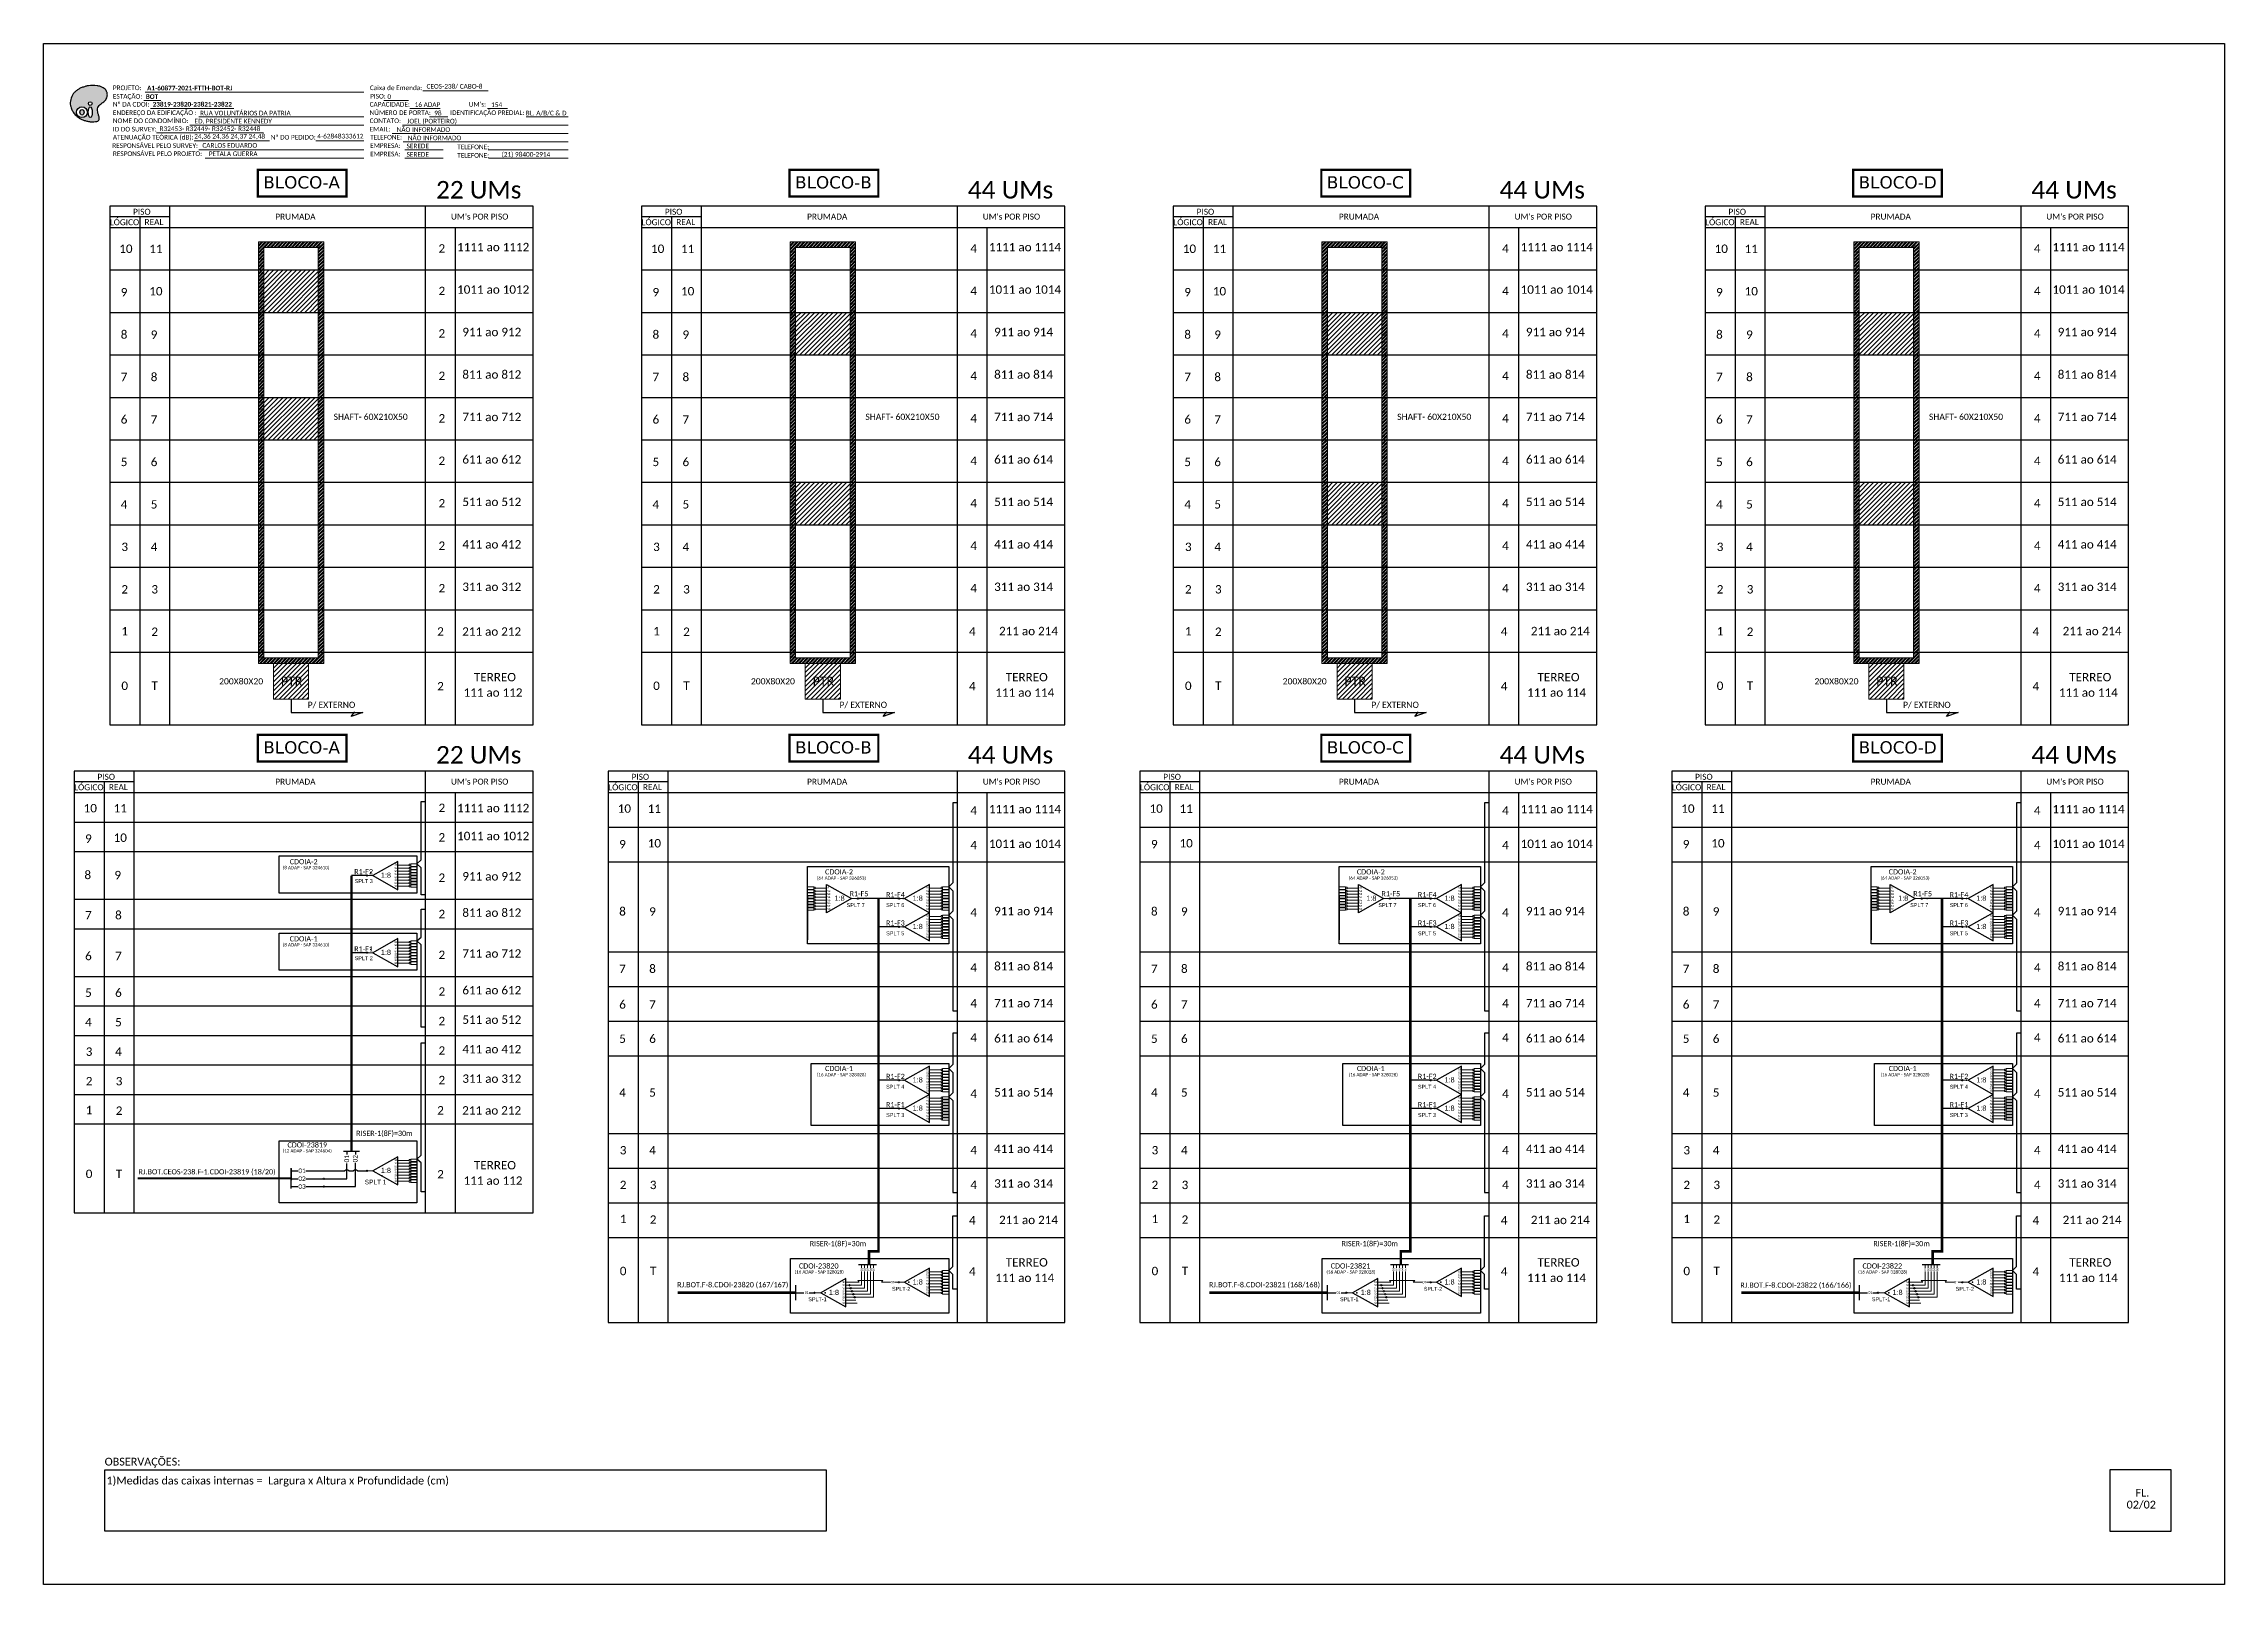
# Model space of a CAD drawing. Extents: x -4 to 1779, y 1 to 598.
# Drawn here: x 938 to 1779, y 4 to 598 of the extents above; entities that cross this region are included whole.
import ezdxf
from ezdxf.enums import TextEntityAlignment as Align

# ---------------------------------------------------------------- set-up
doc = ezdxf.new("R2010")
doc.units = 0
doc.layers.add('CAP a instalar', color=1, linetype='Continuous')
doc.layers.add('label_cabos', color=7, linetype='Continuous')
doc.layers.add('DROP DE CLIENTE', color=140, linetype='Continuous', plot=False)
doc.styles.add('ARIAL', font='arial.ttf')
doc.styles.add('MtXpl_Calibri', font='calibri.ttf')
doc.styles.add('siredit', font='verdana.ttf')
doc.styles.add('WMF-Calibri0', font='calibri.ttf')
doc.styles.add('WMF-Calibri1', font='calibrib.ttf')

# ---------------------------------------------------------------- blocks, each defined once
blk = doc.blocks.new('SPLT_1-8_SC-APC')
at = {"color": 1, "lineweight": 0}
blk.add_lwpolyline([(-17.04, -7.55), (-19.26, -7.55)], dxfattribs=at)
at = {"color": 1}
blk.add_lwpolyline([(-7.37, -2.1), (-17.04, -7.55), (-7.37, -13), (-7.37, -2.1)], dxfattribs=at)
at = {"color": 3, "lineweight": 0}
for points in [[(-2.99, -3.51), (-7.37, -3.51)], [(-7.37, -4.66), (-2.99, -4.66)], [(-7.37, -5.82), (-2.99, -5.82)], [(-7.37, -6.97), (-2.99, -6.97)], [(-7.37, -8.12), (-2.99, -8.12)], [(-2.41, -3.02), (-2.41, -4)], [(-2.41, -3.02), (0, -3.02)], [(-2.41, -4), (0, -4)], [(-2.41, -4.17), (-2.41, -5.16)], [(-2.41, -4.17), (0, -4.17)], [(-2.41, -5.16), (0, -5.16)], [(-2.41, -5.32), (-2.41, -6.31)], [(-2.41, -5.32), (0, -5.32)], [(-2.41, -6.31), (0, -6.31)], [(-2.41, -6.48), (-2.41, -7.46)], [(-2.41, -6.48), (0, -6.48)], [(-2.41, -7.46), (0, -7.46)], [(-2.41, -7.63), (-2.41, -8.62)], [(-2.41, -7.63), (0, -7.63)], [(-7.37, -9.28), (-2.99, -9.28)], [(-7.37, -10.43), (-2.99, -10.43)], [(-7.37, -11.58), (-2.99, -11.58)], [(-2.41, -8.62), (0, -8.62)], [(-2.41, -8.78), (-2.41, -9.77)], [(-2.41, -8.78), (0, -8.78)], [(-2.41, -9.77), (0, -9.77)], [(-2.41, -9.94), (-2.41, -10.92)], [(-2.41, -9.94), (0, -9.94)], [(-2.41, -10.92), (0, -10.92)], [(-2.41, -11.09), (-2.41, -12.08)], [(-2.41, -11.09), (0, -11.09)], [(-2.41, -12.08), (0, -12.08)]]:
    blk.add_lwpolyline(points, dxfattribs=at)
for points in [[(-2.99, -3.22), (-2.41, -3.22), (-2.41, -3.8), (-2.99, -3.8)], [(-2.99, -4.38), (-2.41, -4.38), (-2.41, -4.95), (-2.99, -4.95)], [(-2.99, -5.53), (-2.41, -5.53), (-2.41, -6.1), (-2.99, -6.1)], [(-2.99, -6.68), (-2.41, -6.68), (-2.41, -7.26), (-2.99, -7.26)], [(-2.99, -7.84), (-2.41, -7.84), (-2.41, -8.41), (-2.99, -8.41)], [(-2.99, -8.99), (-2.41, -8.99), (-2.41, -9.56), (-2.99, -9.56)], [(-2.99, -10.14), (-2.41, -10.14), (-2.41, -10.72), (-2.99, -10.72)], [(-2.99, -11.3), (-2.41, -11.3), (-2.41, -11.87), (-2.99, -11.87)]]:
    blk.add_lwpolyline(points, close=True, dxfattribs=at)
at = {"color": 1, "style": 'ARIAL'}
for s, height, p in [('1:8', 2, (-13.91, -8.4)), ('S1', 0.75, (-8.74, -3.78)), ('S2', 0.75, (-8.74, -4.97)), ('S3', 0.75, (-8.74, -6.18)), ('S4', 0.75, (-8.74, -7.36)), ('S5', 0.75, (-8.74, -8.57)), ('S6', 0.75, (-8.74, -9.69)), ('S7', 0.75, (-8.74, -10.78)), ('S8', 0.75, (-8.74, -11.9))]:
    blk.add_text(s, height=height, dxfattribs=at).set_placement(p)
blk = doc.blocks.new('SPLITTER_')
blk.add_point((0, 0))
at = {"style": 'ARIAL', "flags": 4}
blk.add_attdef('SPLT', (0, -3.26), '', height=1.5, dxfattribs=at)
blk = doc.blocks.new('SPLITTER FUTURO')
blk.add_point((0, 0))
at = {"style": 'ARIAL', "text_generation_flag": 6, "flags": 4}
for tag, p, height in [('SPLT', (-6.22, -4.1), 1.5), ('INSTAL.', (-6.25, -6.09), 1.25)]:
    blk.add_attdef(tag, p, '', height=height, rotation=180, dxfattribs=at)
blk = doc.blocks.new('SPLT_1-8_SC-APC_ESQ')
at = {"color": 3, "lineweight": 0}
for points in [[(2.41, -3.02), (0, -3.02)], [(2.41, -4), (0, -4)], [(2.41, -4.17), (0, -4.17)], [(2.41, -5.16), (0, -5.16)], [(2.41, -5.32), (0, -5.32)], [(2.41, -6.31), (0, -6.31)], [(2.41, -6.48), (0, -6.48)], [(2.41, -7.46), (0, -7.46)], [(2.41, -7.63), (0, -7.63)], [(2.41, -3.02), (2.41, -4)], [(2.41, -4.17), (2.41, -5.16)], [(2.41, -5.32), (2.41, -6.31)], [(2.41, -6.48), (2.41, -7.46)], [(2.41, -7.63), (2.41, -8.62)], [(2.99, -3.51), (7.37, -3.51)], [(7.37, -4.66), (2.99, -4.66)], [(7.37, -5.82), (2.99, -5.82)], [(7.37, -6.97), (2.99, -6.97)], [(7.37, -8.12), (2.99, -8.12)], [(2.41, -8.62), (0, -8.62)], [(2.41, -8.78), (0, -8.78)], [(2.41, -9.77), (0, -9.77)], [(2.41, -9.94), (0, -9.94)], [(2.41, -10.92), (0, -10.92)], [(2.41, -11.09), (0, -11.09)], [(2.41, -12.08), (0, -12.08)], [(2.41, -8.78), (2.41, -9.77)], [(2.41, -9.94), (2.41, -10.92)], [(2.41, -11.09), (2.41, -12.08)], [(7.37, -9.28), (2.99, -9.28)], [(7.37, -10.43), (2.99, -10.43)], [(7.37, -11.58), (2.99, -11.58)]]:
    blk.add_lwpolyline(points, dxfattribs=at)
for points in [[(2.99, -3.22), (2.41, -3.22), (2.41, -3.8), (2.99, -3.8)], [(2.99, -4.38), (2.41, -4.38), (2.41, -4.95), (2.99, -4.95)], [(2.99, -5.53), (2.41, -5.53), (2.41, -6.1), (2.99, -6.1)], [(2.99, -6.68), (2.41, -6.68), (2.41, -7.26), (2.99, -7.26)], [(2.99, -7.84), (2.41, -7.84), (2.41, -8.41), (2.99, -8.41)], [(2.99, -8.99), (2.41, -8.99), (2.41, -9.56), (2.99, -9.56)], [(2.99, -10.14), (2.41, -10.14), (2.41, -10.72), (2.99, -10.72)], [(2.99, -11.3), (2.41, -11.3), (2.41, -11.87), (2.99, -11.87)]]:
    blk.add_lwpolyline(points, close=True, dxfattribs=at)
at = {"color": 1}
blk.add_lwpolyline([(7.37, -2.1), (17.04, -7.55), (7.37, -13), (7.37, -2.1)], dxfattribs=at)
at = {"color": 1, "lineweight": 0}
blk.add_lwpolyline([(17.04, -7.55), (19.26, -7.55)], dxfattribs=at)
at = {"color": 1, "style": 'ARIAL'}
for s, height, p in [('S5', 0.75, (7.55, -8.57)), ('S3', 0.75, (7.55, -6.18)), ('S4', 0.75, (7.55, -7.36)), ('S2', 0.75, (7.56, -4.97)), ('S1', 0.75, (7.7, -3.78)), ('1:8', 2, (10.45, -8.4)), ('S6', 0.75, (7.55, -9.69)), ('S7', 0.75, (7.55, -10.78)), ('S8', 0.75, (7.55, -11.9))]:
    blk.add_text(s, height=height, dxfattribs=at).set_placement(p)
blk = doc.blocks.new('OI')
h = blk.add_hatch(color=40)
edge = h.paths.add_edge_path()
edge.add_spline(control_points=[(4.35, -0.67), (3.92, -0.99), (3.26, -1.5), (2.81, -2.59), (2.9, -3.5), (3.06, -4.27), (3.31, -4.85), (3.37, -5.39), (3.4, -5.88), (3.2, -6.4), (2.54, -6.61), (1.65, -6.63), (0.55, -6.67), (-0.56, -6.42), (-1.61, -6.14), (-2.77, -5.61), (-3.92, -4.77), (-4.89, -3.7), (-5.34, -2.65), (-5.6, -1.94), (-5.85, -0.96), (-5.71, 0.47), (-5.1, 2.02), (-4.14, 3.02), (-3.3, 3.61), (-2.37, 4.16), (-1.36, 4.44), (-0.56, 4.7), (0.79, 4.85), (2.24, 4.97), (3.79, 4.57), (4.67, 4.21), (5.44, 3.65), (5.76, 2.99), (6.03, 2.21), (6.01, 1.46), (5.72, 0.64), (5.31, 0.08), (4.88, -0.38), (4.51, -0.55), (4.35, -0.67)], knot_values=[0, 0, 0, 0, 1.60434, 2.417191, 3.427595, 4.282808, 4.776746, 5.304182, 5.888771, 6.258406, 6.858137, 7.79129, 8.986195, 10.124242, 11.187857, 12.242908, 13.953784, 15.414161, 16.515391, 17.349188, 17.675853, 19.552021, 21.515531, 22.568638, 23.63245, 24.621084, 25.782718, 26.745347, 27.142653, 29.870543, 31.004649, 31.921532, 32.709589, 33.801391, 34.042471, 35.192333, 35.971461, 36.628871, 37.254359, 37.836911, 37.836911, 37.836911, 37.836911], degree=3, periodic=0)
h.paths.add_polyline_path([(1.13, -0.87, -1), (-0.04, -0.87, -1)], flags=16)
edge = h.paths.add_edge_path(flags=16)
edge.add_ellipse((0.56, -3.59), major_axis=(-0.02, 1.71), ratio=0.361305, start_angle=0, end_angle=360)
h.paths.add_polyline_path([(-0.36, -3.62, -1), (-3.8, -3.62, -1)], flags=16)
edge = h.paths.add_edge_path(flags=0)
edge.add_ellipse((-2.08, -3.62), major_axis=(0, 0.885), ratio=0.758294, start_angle=0, end_angle=360)
at = {"color": 40}
for centre, radius in [((-2.08, -3.62), 1.72), ((0.54, -0.87), 0.587)]:
    blk.add_circle(centre, radius, dxfattribs=at)
blk.add_ellipse((-2.08, -3.62), major_axis=(0, 0.885), ratio=0.758294, start_param=-3.141592653589792, end_param=3.141592653589792, dxfattribs=at)
blk.add_ellipse((0.56, -3.59), major_axis=(-0.02, 1.71), ratio=0.361305, dxfattribs=at)
at = {"color": 40, "start_tangent": (-0.800898, -0.598801), "end_tangent": (-0.800898, -0.598801)}
blk.add_spline([(4.35, -0.67), (3.2, -1.78), (2.9, -2.54), (2.92, -3.55), (3.12, -4.38), (3.28, -4.85), (3.37, -5.37), (3.35, -5.95), (3.2, -6.29), (2.66, -6.55), (1.73, -6.63), (0.54, -6.62), (-0.58, -6.41), (-1.6, -6.11), (-2.56, -5.67), (-3.95, -4.67), (-4.89, -3.56), (-5.37, -2.56), (-5.64, -1.78), (-5.72, -1.46), (-5.63, 0.42), (-4.84, 2.22), (-4.13, 2.99), (-3.27, 3.62), (-2.4, 4.09), (-1.3, 4.47), (-0.37, 4.72), (0.02, 4.77), (2.75, 4.8), (3.85, 4.53), (4.69, 4.16), (5.31, 3.68), (5.85, 2.73), (5.93, 2.5), (5.94, 1.35), (5.67, 0.62), (5.29, 0.08), (4.84, -0.36), (4.35, -0.67)], degree=3, dxfattribs=at)

msp = doc.modelspace()

# ---------------------------------------------------------------- hatches: boundary and pattern name
h = msp.add_hatch()
h.set_pattern_fill('ANSI32', color=3, scale=0.1)
h.set_pattern_definition([(45, (-6604.2913, 2682.7551), (-0.67351921, 0.67351921), []), (45, (-6603.8423, 2682.7551), (-0.67351921, 0.67351921), [])])
h.paths.add_polyline_path([(1045.55, 521.1), (1020.35, 521.1), (1020.35, 358.6), (1045.55, 358.6)])
h.paths.add_polyline_path([(1022.46, 518.99), (1043.44, 518.99), (1043.44, 360.71), (1022.46, 360.71)], flags=16)
h = msp.add_hatch()
h.set_pattern_fill('ANSI32', color=3, scale=0.1)
h.set_pattern_definition([(45, (-6399.2109, 2682.7551), (-0.67351921, 0.67351921), []), (45, (-6398.7619, 2682.7551), (-0.67351921, 0.67351921), [])])
h.paths.add_polyline_path([(1250.63, 521.1), (1225.43, 521.1), (1225.43, 358.6), (1250.63, 358.6)])
h.paths.add_polyline_path([(1227.54, 518.99), (1248.52, 518.99), (1248.52, 360.71), (1227.54, 360.71)], flags=16)
h = msp.add_hatch()
h.set_pattern_fill('ANSI32', color=3, scale=0.1)
h.set_pattern_definition([(45, (-6194.1305, 2682.7551), (-0.67351921, 0.67351921), []), (45, (-6193.6815, 2682.7551), (-0.67351921, 0.67351921), [])])
h.paths.add_polyline_path([(1455.71, 521.1), (1430.51, 521.1), (1430.51, 358.6), (1455.71, 358.6)])
h.paths.add_polyline_path([(1432.62, 518.99), (1453.6, 518.99), (1453.6, 360.71), (1432.62, 360.71)], flags=16)
h = msp.add_hatch()
h.set_pattern_fill('ANSI32', color=3, scale=0.1)
h.set_pattern_definition([(45, (-5989.05005, 2682.7551), (-0.67351921, 0.67351921), []), (45, (-5988.601, 2682.7551), (-0.67351921, 0.67351921), [])])
h.paths.add_polyline_path([(1660.79, 521.1), (1635.59, 521.1), (1635.59, 358.6), (1660.79, 358.6)])
h.paths.add_polyline_path([(1637.7, 518.99), (1658.68, 518.99), (1658.68, 360.71), (1637.7, 360.71)], flags=16)
h = msp.add_hatch()
h.set_pattern_fill('ANSI31', color=1, scale=10, style=0)
h.set_pattern_definition([(45, (418.2469, 112.5771), (-0.8838835, 0.8838835), [])])
h.paths.add_polyline_path([(1043.44, 510.3), (1022.46, 510.3), (1022.46, 493.93), (1043.44, 493.93)])
h.paths.add_polyline_path([(1041.75, 500.89), (1041.75, 506.04)], flags=16)
h = msp.add_hatch()
h.set_pattern_fill('ANSI31', color=1, scale=10, style=0)
h.set_pattern_definition([(45, (623.3273, 96.2052), (-0.8838835, 0.8838835), [])])
h.paths.add_polyline_path([(1248.52, 493.93), (1227.54, 493.93), (1227.54, 477.55), (1248.52, 477.55)])
h.paths.add_polyline_path([(1246.83, 484.52), (1246.83, 489.67)], flags=16)
h = msp.add_hatch()
h.set_pattern_fill('ANSI31', color=1, scale=10, style=0)
h.set_pattern_definition([(45, (828.4078, 96.2052), (-0.8838835, 0.8838835), [])])
h.paths.add_polyline_path([(1453.6, 493.93), (1432.62, 493.93), (1432.62, 477.55), (1453.6, 477.55)])
h.paths.add_polyline_path([(1451.91, 484.52), (1451.91, 489.67)], flags=16)
h = msp.add_hatch()
h.set_pattern_fill('ANSI31', color=1, scale=10, style=0)
h.set_pattern_definition([(45, (1033.4882, 96.2052), (-0.8838835, 0.8838835), [])])
h.paths.add_polyline_path([(1658.68, 493.93), (1637.7, 493.93), (1637.7, 477.55), (1658.68, 477.55)])
h.paths.add_polyline_path([(1656.99, 484.52), (1656.99, 489.67)], flags=16)
h = msp.add_hatch()
h.set_pattern_fill('ANSI31', color=1, scale=10, style=0)
h.set_pattern_definition([(45, (418.2469, 63.4615), (-0.8838835, 0.8838835), [])])
h.paths.add_polyline_path([(1043.44, 461.18), (1022.46, 461.18), (1022.46, 444.81), (1043.44, 444.81)])
h.paths.add_polyline_path([(1041.75, 451.78), (1041.75, 456.93)], flags=16)
h = msp.add_hatch()
h.set_pattern_fill('ANSI31', color=1, scale=10, style=0)
h.set_pattern_definition([(45, (623.3273, 30.7177), (-0.8838835, 0.8838835), [])])
h.paths.add_polyline_path([(1248.52, 428.44), (1227.54, 428.44), (1227.54, 412.07), (1248.52, 412.07)])
h.paths.add_polyline_path([(1246.83, 419.03), (1246.83, 424.18)], flags=16)
h = msp.add_hatch()
h.set_pattern_fill('ANSI31', color=1, scale=10, style=0)
h.set_pattern_definition([(45, (828.4078, 30.7177), (-0.8838835, 0.8838835), [])])
h.paths.add_polyline_path([(1453.6, 428.44), (1432.62, 428.44), (1432.62, 412.07), (1453.6, 412.07)])
h.paths.add_polyline_path([(1451.91, 419.03), (1451.91, 424.18)], flags=16)
h = msp.add_hatch()
h.set_pattern_fill('ANSI31', color=1, scale=10, style=0)
h.set_pattern_definition([(45, (1033.4882, 30.7177), (-0.8838835, 0.8838835), [])])
h.paths.add_polyline_path([(1658.68, 428.44), (1637.7, 428.44), (1637.7, 412.07), (1658.68, 412.07)])
h.paths.add_polyline_path([(1656.99, 419.03), (1656.99, 424.18)], flags=16)
h = msp.add_hatch()
h.set_pattern_fill('ANSI31', color=1, scale=10, style=0)
h.set_pattern_definition([(45, (414.5416, -39.1219), (-0.8838835, 0.8838835), [])])
h.paths.add_polyline_path([(1026.16, 344.84), (1039.73, 344.84), (1039.73, 358.6), (1026.16, 358.6)])
h.paths.add_polyline_path([(1028.16, 349.2), (1038.25, 349.2), (1038.25, 354.34), (1028.16, 354.34)], flags=24)
h = msp.add_hatch()
h.set_pattern_fill('ANSI31', color=1, scale=10, style=0)
h.set_pattern_definition([(45, (619.622, -39.1219), (-0.8838835, 0.8838835), [])])
h.paths.add_polyline_path([(1231.24, 344.84), (1244.81, 344.84), (1244.81, 358.6), (1231.24, 358.6)])
h.paths.add_polyline_path([(1233.24, 349.2), (1243.33, 349.2), (1243.33, 354.34), (1233.24, 354.34)], flags=24)
h = msp.add_hatch()
h.set_pattern_fill('ANSI31', color=1, scale=10, style=0)
h.set_pattern_definition([(45, (824.7024, -39.1219), (-0.8838835, 0.8838835), [])])
h.paths.add_polyline_path([(1436.32, 344.84), (1449.89, 344.84), (1449.89, 358.6), (1436.32, 358.6)])
h.paths.add_polyline_path([(1438.33, 349.2), (1448.41, 349.2), (1448.41, 354.34), (1438.33, 354.34)], flags=24)
h = msp.add_hatch()
h.set_pattern_fill('ANSI31', color=1, scale=10, style=0)
h.set_pattern_definition([(45, (1029.7829, -39.1219), (-0.8838835, 0.8838835), [])])
h.paths.add_polyline_path([(1641.4, 344.84), (1654.97, 344.84), (1654.97, 358.6), (1641.4, 358.6)])
h.paths.add_polyline_path([(1643.41, 349.2), (1653.49, 349.2), (1653.49, 354.34), (1643.41, 354.34)], flags=24)
h = msp.add_hatch(color=3)
h.dxf.hatch_style = 1
edge = h.paths.add_edge_path()
edge.add_arc((1062.25, 276.84), 0.242, 0, 360)
h = msp.add_hatch(color=3)
h.dxf.hatch_style = 1
edge = h.paths.add_edge_path()
edge.add_arc((1251.62, 267.96), 0.256, 0, 360)
h = msp.add_hatch(color=3)
h.dxf.hatch_style = 1
edge = h.paths.add_edge_path()
edge.add_arc((1267.36, 267.96), 0.256, 0, 360)
h = msp.add_hatch(color=3)
h.dxf.hatch_style = 1
edge = h.paths.add_edge_path()
edge.add_arc((1456.7, 267.96), 0.256, 0, 360)
h = msp.add_hatch(color=3)
h.dxf.hatch_style = 1
edge = h.paths.add_edge_path()
edge.add_arc((1472.44, 267.96), 0.256, 0, 360)
h = msp.add_hatch(color=3)
h.dxf.hatch_style = 1
edge = h.paths.add_edge_path()
edge.add_arc((1661.78, 267.96), 0.256, 0, 360)
h = msp.add_hatch(color=3)
h.dxf.hatch_style = 1
edge = h.paths.add_edge_path()
edge.add_arc((1677.52, 267.96), 0.256, 0, 360)
h = msp.add_hatch(color=3)
h.dxf.hatch_style = 1
edge = h.paths.add_edge_path()
edge.add_arc((1267.36, 257.06), 0.256, 0, 360)
h = msp.add_hatch(color=3)
h.dxf.hatch_style = 1
edge = h.paths.add_edge_path()
edge.add_arc((1472.44, 257.06), 0.256, 0, 360)
h = msp.add_hatch(color=3)
h.dxf.hatch_style = 1
edge = h.paths.add_edge_path()
edge.add_arc((1677.52, 257.06), 0.256, 0, 360)
h = msp.add_hatch(color=3)
h.dxf.hatch_style = 1
edge = h.paths.add_edge_path()
edge.add_arc((1062.25, 247.09), 0.242, 0, 360)
h = msp.add_hatch(color=3)
h.dxf.hatch_style = 1
edge = h.paths.add_edge_path()
edge.add_arc((1267.36, 197.92), 0.256, 0, 360)
h = msp.add_hatch(color=3)
h.dxf.hatch_style = 1
edge = h.paths.add_edge_path()
edge.add_arc((1472.44, 197.92), 0.256, 0, 360)
h = msp.add_hatch(color=3)
h.dxf.hatch_style = 1
edge = h.paths.add_edge_path()
edge.add_arc((1677.52, 197.92), 0.256, 0, 360)
h = msp.add_hatch(color=3)
h.dxf.hatch_style = 1
edge = h.paths.add_edge_path()
edge.add_arc((1267.36, 187.03), 0.256, 0, 360)
h = msp.add_hatch(color=3)
h.dxf.hatch_style = 1
edge = h.paths.add_edge_path()
edge.add_arc((1472.44, 187.03), 0.256, 0, 360)
h = msp.add_hatch(color=3)
h.dxf.hatch_style = 1
edge = h.paths.add_edge_path()
edge.add_arc((1677.52, 187.03), 0.256, 0, 360)
h = msp.add_hatch(color=3)
h.dxf.hatch_style = 1
edge = h.paths.add_edge_path()
edge.add_arc((1045.59, 159.96), 0.256, 0, 360)
h = msp.add_hatch(color=3)
h.dxf.hatch_style = 1
edge = h.paths.add_edge_path()
edge.add_arc((1062.22, 163), 0.256, 0, 360)
h = msp.add_hatch(color=3)
h.dxf.hatch_style = 1
edge = h.paths.add_edge_path()
edge.add_arc((1045.59, 156.92), 0.256, 0, 360)
h = msp.add_hatch(color=3)
h.dxf.hatch_style = 1
edge = h.paths.add_edge_path()
edge.add_arc((1248.3, 118.87), 0.242, 0, 360)
h = msp.add_hatch(color=3)
h.dxf.hatch_style = 1
edge = h.paths.add_edge_path()
edge.add_arc((1248.8, 117.72), 0.242, 0, 360)
h = msp.add_hatch(color=3)
h.dxf.hatch_style = 1
edge = h.paths.add_edge_path()
edge.add_arc((1267.33, 120.02), 0.242, 0, 360)
h = msp.add_hatch(color=3)
h.dxf.hatch_style = 1
edge = h.paths.add_edge_path()
edge.add_arc((1453.38, 118.87), 0.242, 0, 360)
h = msp.add_hatch(color=3)
h.dxf.hatch_style = 1
edge = h.paths.add_edge_path()
edge.add_arc((1453.88, 117.72), 0.242, 0, 360)
h = msp.add_hatch(color=3)
h.dxf.hatch_style = 1
edge = h.paths.add_edge_path()
edge.add_arc((1472.41, 120.02), 0.242, 0, 360)
h = msp.add_hatch(color=3)
h.dxf.hatch_style = 1
edge = h.paths.add_edge_path()
edge.add_arc((1658.46, 118.87), 0.242, 0, 360)
h = msp.add_hatch(color=3)
h.dxf.hatch_style = 1
edge = h.paths.add_edge_path()
edge.add_arc((1658.96, 117.72), 0.242, 0, 360)
h = msp.add_hatch(color=3)
h.dxf.hatch_style = 1
edge = h.paths.add_edge_path()
edge.add_arc((1677.49, 120.02), 0.242, 0, 360)
h = msp.add_hatch(color=3)
h.dxf.hatch_style = 1
edge = h.paths.add_edge_path()
edge.add_arc((1234.81, 115.99), 0.242, 0, 360)
h = msp.add_hatch(color=3)
h.dxf.hatch_style = 1
edge = h.paths.add_edge_path()
edge.add_arc((1249.3, 116.56), 0.242, 0, 360)
h = msp.add_hatch(color=3)
h.dxf.hatch_style = 1
edge = h.paths.add_edge_path()
edge.add_arc((1249.8, 115.41), 0.242, 0, 360)
h = msp.add_hatch(color=3)
h.dxf.hatch_style = 1
edge = h.paths.add_edge_path()
edge.add_arc((1250.3, 114.26), 0.242, 0, 360)
h = msp.add_hatch(color=3)
h.dxf.hatch_style = 1
edge = h.paths.add_edge_path()
edge.add_arc((1439.89, 115.99), 0.242, 0, 360)
h = msp.add_hatch(color=3)
h.dxf.hatch_style = 1
edge = h.paths.add_edge_path()
edge.add_arc((1454.38, 116.56), 0.242, 0, 360)
h = msp.add_hatch(color=3)
h.dxf.hatch_style = 1
edge = h.paths.add_edge_path()
edge.add_arc((1454.88, 115.41), 0.242, 0, 360)
h = msp.add_hatch(color=3)
h.dxf.hatch_style = 1
edge = h.paths.add_edge_path()
edge.add_arc((1455.38, 114.26), 0.242, 0, 360)
h = msp.add_hatch(color=3)
h.dxf.hatch_style = 1
edge = h.paths.add_edge_path()
edge.add_arc((1644.97, 115.99), 0.242, 0, 360)
h = msp.add_hatch(color=3)
h.dxf.hatch_style = 1
edge = h.paths.add_edge_path()
edge.add_arc((1659.46, 116.56), 0.242, 0, 360)
h = msp.add_hatch(color=3)
h.dxf.hatch_style = 1
edge = h.paths.add_edge_path()
edge.add_arc((1659.96, 115.41), 0.242, 0, 360)
h = msp.add_hatch(color=3)
h.dxf.hatch_style = 1
edge = h.paths.add_edge_path()
edge.add_arc((1660.46, 114.26), 0.242, 0, 360)

# ---------------------------------------------------------------- linework, layer by layer
at = {"color": 5}
for p, q in [((1062.25, 276.84), (1056.25, 276.84)), ((1062.25, 247.09), (1056.25, 247.09))]:
    msp.add_line(p, q, dxfattribs=at)
at = {"color": 1}
msp.add_line((1033.02, 163.93), (1033.02, 159.34), dxfattribs=at)
at = {"color": 7}
msp.add_lwpolyline([(937.53, 597.56), (1778.53, 597.56), (1778.53, 3.56), (937.53, 3.56)], close=True, dxfattribs=at)
at = {"color": 7, "lineweight": 0}
for points in [[(976.12, 575.6), (982.67, 575.6)], [(976.64, 578.88), (1060.97, 578.88)], [(978.78, 572.53), (1010.89, 572.53)], [(1068.77, 575.65), (1078.25, 575.65)], [(1078.82, 572.53), (1090.44, 572.53)], [(1083.81, 579.37), (1108.95, 579.37)], [(1108.76, 572.53), (1116.43, 572.53)], [(993.94, 566.18), (1060.97, 566.18)], [(997.35, 569.3), (1060.97, 569.3)], [(1075.93, 566.18), (1139.86, 566.18)], [(1086.4, 569.3), (1093.35, 569.3)], [(1123.58, 569.3), (1139.83, 569.3)], [(981.1, 563.12), (1022.29, 563.12)], [(995.64, 560.15), (1024.68, 560.15)], [(997.35, 556.6), (1060.97, 556.6)], [(1042.57, 560.15), (1061, 560.15)], [(1071.9, 562.95), (1139.86, 562.95)], [(1076.18, 559.71), (1139.86, 559.71)], [(1076.79, 556.6), (1091.59, 556.6)], [(1109.03, 556.6), (1139.86, 556.6)], [(999.84, 553.36), (1060.97, 553.36)], [(1076.79, 553.36), (1091.59, 553.36)], [(1109.06, 553.36), (1139.86, 553.36)], [(1246.93, 120.02), (1252.03, 120.02)], [(1246.93, 118.87), (1248.3, 118.87)], [(1252.03, 120.02), (1251.48, 120.65), (1255.16, 120.65)], [(1260.66, 120.02), (1261.22, 120.65), (1255.16, 120.65)], [(1264.1, 120.02), (1260.66, 120.02)], [(1267.09, 120.02), (1265.7, 120.02)], [(1452.01, 120.02), (1457.11, 120.02)], [(1452.01, 118.87), (1453.38, 118.87)], [(1457.11, 120.02), (1456.56, 120.65), (1460.24, 120.65)], [(1465.74, 120.02), (1466.3, 120.65), (1460.24, 120.65)], [(1469.18, 120.02), (1465.74, 120.02)], [(1472.17, 120.02), (1470.78, 120.02)], [(1657.09, 120.02), (1662.19, 120.02)], [(1657.09, 118.87), (1658.46, 118.87)], [(1662.19, 120.02), (1661.64, 120.65), (1665.32, 120.65)], [(1670.82, 120.02), (1671.38, 120.65), (1665.32, 120.65)], [(1674.26, 120.02), (1670.82, 120.02)], [(1677.25, 120.02), (1675.87, 120.02)], [(1246.93, 117.72), (1248.8, 117.72)], [(1246.93, 116.56), (1249.3, 116.56)], [(1246.93, 115.41), (1249.8, 115.41)], [(1246.93, 114.26), (1250.3, 114.26)], [(1246.93, 113.11), (1250.8, 113.11)], [(1246.93, 111.95), (1251.3, 111.95)], [(1452.01, 117.72), (1453.88, 117.72)], [(1452.01, 116.56), (1454.38, 116.56)], [(1452.01, 115.41), (1454.88, 115.41)], [(1452.01, 114.26), (1455.38, 114.26)], [(1452.01, 113.11), (1455.88, 113.11)], [(1452.01, 111.95), (1456.38, 111.95)], [(1657.09, 117.72), (1658.96, 117.72)], [(1657.09, 116.56), (1659.46, 116.56)], [(1657.09, 115.41), (1659.96, 115.41)], [(1657.09, 114.26), (1660.46, 114.26)], [(1657.09, 113.11), (1660.96, 113.11)], [(1657.09, 111.95), (1661.46, 111.95)]]:
    msp.add_lwpolyline(points, dxfattribs=at)
at = {"color": 0}
for points in [[(1126.32, 534.89), (963.01, 534.89)], [(986.16, 530.78), (963.01, 530.78)], [(1331.4, 534.89), (1168.09, 534.89)], [(1191.24, 530.78), (1168.09, 530.78)], [(1536.48, 534.89), (1373.17, 534.89)], [(1396.32, 530.78), (1373.17, 530.78)], [(1741.56, 534.89), (1578.25, 534.89)], [(1601.4, 530.78), (1578.25, 530.78)], [(1126.32, 317.05), (949.27, 317.05)], [(972.42, 312.94), (949.27, 312.94)], [(1331.4, 317.05), (1155.24, 317.05)], [(1178.38, 312.94), (1155.24, 312.94)], [(1536.48, 317.05), (1360.32, 317.05)], [(1383.46, 312.94), (1360.32, 312.94)], [(1741.56, 317.05), (1565.4, 317.05)], [(1588.54, 312.94), (1565.4, 312.94)]]:
    msp.add_lwpolyline(points, dxfattribs=at)
for points in [[(963.01, 534.89), (963.01, 335), (1126.32, 335), (1126.32, 534.89)], [(974.58, 530.78), (974.58, 335)], [(986.16, 335), (986.16, 534.89)], [(1084.73, 534.89), (1084.73, 335)], [(1168.09, 534.89), (1168.09, 335), (1331.4, 335), (1331.4, 534.89)], [(1179.66, 530.78), (1179.66, 335)], [(1191.24, 335), (1191.24, 534.89)], [(1289.81, 534.89), (1289.81, 335)], [(1373.17, 534.89), (1373.17, 335), (1536.48, 335), (1536.48, 534.89)], [(1384.74, 530.78), (1384.74, 335)], [(1396.32, 335), (1396.32, 534.89)], [(1494.89, 534.89), (1494.89, 335)], [(1578.25, 534.89), (1578.25, 335), (1741.56, 335), (1741.56, 534.89)], [(1589.82, 530.78), (1589.82, 335)], [(1601.4, 335), (1601.4, 534.89)], [(1699.97, 534.89), (1699.97, 335)], [(963.01, 526.67), (1126.32, 526.67)], [(1096.31, 335), (1096.31, 526.67)], [(1168.09, 526.67), (1331.4, 526.67)], [(1301.39, 335), (1301.39, 526.67)], [(1373.17, 526.67), (1536.48, 526.67)], [(1506.47, 335), (1506.47, 526.67)], [(1578.25, 526.67), (1741.56, 526.67)], [(1711.55, 335), (1711.55, 526.67)], [(963.01, 510.3), (1126.32, 510.3)], [(1168.09, 510.3), (1331.4, 510.3)], [(1373.17, 510.3), (1536.48, 510.3)], [(1578.25, 510.3), (1741.56, 510.3)], [(963.01, 493.93), (1126.32, 493.93)], [(1168.09, 493.93), (1331.4, 493.93)], [(1373.17, 493.93), (1536.48, 493.93)], [(1578.25, 493.93), (1741.56, 493.93)], [(963.01, 477.55), (1126.32, 477.55)], [(1168.09, 477.55), (1331.4, 477.55)], [(1373.17, 477.55), (1536.48, 477.55)], [(1578.25, 477.55), (1741.56, 477.55)], [(963.01, 461.18), (1126.32, 461.18)], [(1168.09, 461.18), (1331.4, 461.18)], [(1373.17, 461.18), (1536.48, 461.18)], [(1578.25, 461.18), (1741.56, 461.18)], [(963.01, 444.81), (1126.32, 444.81)], [(1168.09, 444.81), (1331.4, 444.81)], [(1373.17, 444.81), (1536.48, 444.81)], [(1578.25, 444.81), (1741.56, 444.81)], [(963.01, 428.44), (1126.32, 428.44)], [(1168.09, 428.44), (1331.4, 428.44)], [(1373.17, 428.44), (1536.48, 428.44)], [(1578.25, 428.44), (1741.56, 428.44)], [(963.01, 412.07), (1126.32, 412.07)], [(1168.09, 412.07), (1331.4, 412.07)], [(1373.17, 412.07), (1536.48, 412.07)], [(1578.25, 412.07), (1741.56, 412.07)], [(963.01, 395.7), (1126.32, 395.7)], [(1168.09, 395.7), (1331.4, 395.7)], [(1373.17, 395.7), (1536.48, 395.7)], [(1578.25, 395.7), (1741.56, 395.7)], [(963.01, 379.32), (1126.32, 379.32)], [(1168.09, 379.32), (1331.4, 379.32)], [(1373.17, 379.32), (1536.48, 379.32)], [(1578.25, 379.32), (1741.56, 379.32)], [(963.01, 362.95), (1126.32, 362.95)], [(1168.09, 362.95), (1331.4, 362.95)], [(1373.17, 362.95), (1536.48, 362.95)], [(1578.25, 362.95), (1741.56, 362.95)], [(949.27, 317.05), (949.27, 146.84), (1126.32, 146.84), (1126.32, 317.05)], [(960.84, 312.94), (960.84, 146.84)], [(972.42, 146.84), (972.42, 317.05)], [(1084.73, 317.05), (1084.73, 146.84)], [(1155.24, 317.05), (1155.24, 104.47), (1331.4, 104.47), (1331.4, 317.05)], [(1166.81, 312.94), (1166.81, 104.47)], [(1178.38, 104.47), (1178.38, 317.05)], [(1289.81, 317.05), (1289.81, 104.47)], [(1360.32, 317.05), (1360.32, 104.47), (1536.48, 104.47), (1536.48, 317.05)], [(1371.89, 312.94), (1371.89, 104.47)], [(1383.46, 104.47), (1383.46, 317.05)], [(1494.89, 317.05), (1494.89, 104.47)], [(1565.4, 317.05), (1565.4, 104.47), (1741.56, 104.47), (1741.56, 317.05)], [(1576.97, 312.94), (1576.97, 104.47)], [(1588.54, 104.47), (1588.54, 317.05)], [(1699.97, 317.05), (1699.97, 104.47)], [(949.27, 308.83), (1126.32, 308.83)], [(1096.31, 146.84), (1096.31, 308.83)], [(1155.24, 308.83), (1331.4, 308.83)], [(1301.39, 104.47), (1301.39, 308.83)], [(1360.32, 308.83), (1536.48, 308.83)], [(1506.47, 104.47), (1506.47, 308.83)], [(1565.4, 308.83), (1741.56, 308.83)], [(1711.55, 104.47), (1711.55, 308.83)], [(949.27, 297.46), (1126.32, 297.46)], [(1155.24, 295.46), (1331.4, 295.46)], [(1360.32, 295.46), (1536.48, 295.46)], [(1565.4, 295.46), (1741.56, 295.46)], [(949.27, 286.08), (1126.32, 286.08)], [(1155.24, 282.08), (1331.4, 282.08)], [(1360.32, 282.08), (1536.48, 282.08)], [(1565.4, 282.08), (1741.56, 282.08)], [(949.27, 267.71), (1126.32, 267.71)], [(949.27, 256.34), (1126.32, 256.34)], [(1155.24, 247.48), (1331.4, 247.48)], [(1360.32, 247.48), (1536.48, 247.48)], [(1565.4, 247.48), (1741.56, 247.48)], [(949.27, 237.97), (1126.32, 237.97)], [(1155.24, 234.1), (1331.4, 234.1)], [(1360.32, 234.1), (1536.48, 234.1)], [(1565.4, 234.1), (1741.56, 234.1)], [(949.27, 226.6), (1126.32, 226.6)], [(1155.24, 220.73), (1331.4, 220.73)], [(1360.32, 220.73), (1536.48, 220.73)], [(1565.4, 220.73), (1741.56, 220.73)], [(949.27, 215.22), (1126.32, 215.22)], [(949.27, 203.85), (1126.32, 203.85)], [(1155.24, 207.36), (1331.4, 207.36)], [(1360.32, 207.36), (1536.48, 207.36)], [(1565.4, 207.36), (1741.56, 207.36)], [(949.27, 192.48), (1126.32, 192.48)], [(949.27, 181.11), (1126.32, 181.11)], [(1155.24, 177.44), (1331.4, 177.44)], [(1360.32, 177.44), (1536.48, 177.44)], [(1565.4, 177.44), (1741.56, 177.44)], [(1155.24, 164.07), (1331.4, 164.07)], [(1360.32, 164.07), (1536.48, 164.07)], [(1565.4, 164.07), (1741.56, 164.07)], [(1155.24, 150.7), (1331.4, 150.7)], [(1360.32, 150.7), (1536.48, 150.7)], [(1565.4, 150.7), (1741.56, 150.7)], [(1155.24, 137.32), (1331.4, 137.32)], [(1360.32, 137.32), (1536.48, 137.32)], [(1565.4, 137.32), (1741.56, 137.32)]]:
    msp.add_lwpolyline(points)
at = {"color": 2, "lineweight": 0}
for points in [[(1020.35, 521.1), (1045.55, 521.1), (1045.55, 358.6), (1020.35, 358.6)], [(1022.46, 518.99), (1043.44, 518.99), (1043.44, 360.71), (1022.46, 360.71)], [(1225.43, 521.1), (1250.63, 521.1), (1250.63, 358.6), (1225.43, 358.6)], [(1227.54, 518.99), (1248.52, 518.99), (1248.52, 360.71), (1227.54, 360.71)], [(1430.51, 521.1), (1455.71, 521.1), (1455.71, 358.6), (1430.51, 358.6)], [(1432.62, 518.99), (1453.6, 518.99), (1453.6, 360.71), (1432.62, 360.71)], [(1635.59, 521.1), (1660.79, 521.1), (1660.79, 358.6), (1635.59, 358.6)], [(1637.7, 518.99), (1658.68, 518.99), (1658.68, 360.71), (1637.7, 360.71)]]:
    msp.add_lwpolyline(points, close=True, dxfattribs=at)
at = {"color": 1, "lineweight": 0}
for points in [[(1026.16, 358.6), (1039.73, 358.6), (1039.73, 344.84), (1026.16, 344.84)], [(1231.24, 358.6), (1244.81, 358.6), (1244.81, 344.84), (1231.24, 344.84)], [(1436.32, 358.6), (1449.89, 358.6), (1449.89, 344.84), (1436.32, 344.84)], [(1641.4, 358.6), (1654.97, 358.6), (1654.97, 344.84), (1641.4, 344.84)]]:
    msp.add_lwpolyline(points, close=True, dxfattribs=at)
at = {"color": 1}
for points in [[(1032.95, 344.84), (1032.95, 339.73), (1060.58, 339.73)], [(1238.03, 344.84), (1238.03, 339.73), (1265.66, 339.73)], [(1443.11, 344.84), (1443.11, 339.73), (1470.74, 339.73)], [(1648.19, 344.84), (1648.19, 339.73), (1675.82, 339.73)], [(1056.16, 338.14), (1057.57, 339.97)], [(1060.58, 339.73), (1056.16, 338.14)], [(1261.24, 338.14), (1262.65, 339.97)], [(1265.66, 339.73), (1261.24, 338.14)], [(1466.32, 338.14), (1467.73, 339.97)], [(1470.74, 339.73), (1466.32, 338.14)], [(1671.41, 338.14), (1672.81, 339.97)], [(1675.82, 339.73), (1671.41, 338.14)], [(1033.02, 156.14), (1033.02, 164.08)], [(1227.59, 113.08), (1227.59, 118.93)], [(1246.93, 121.44), (1237.26, 115.99), (1246.93, 110.54), (1246.93, 121.44)], [(1432.67, 113.08), (1432.67, 118.93)], [(1452.01, 121.44), (1442.34, 115.99), (1452.01, 110.54), (1452.01, 121.44)], [(1637.75, 113.08), (1637.75, 118.93)], [(1657.09, 121.44), (1647.42, 115.99), (1657.09, 110.54), (1657.09, 121.44)]]:
    msp.add_lwpolyline(points, dxfattribs=at)
at = {"color": 3}
for points in [[(1084.73, 269.41), (1083.08, 269.41), (1083.08, 279.86), (1081.51, 281.36), (1083.08, 282.87), (1083.08, 305.32), (1084.73, 305.32)], [(1289.82, 304.84), (1288.17, 304.84), (1288.16, 274), (1286.59, 272.49), (1288.16, 270.98), (1288.16, 263.1), (1286.59, 261.59), (1288.16, 260.08), (1288.16, 224.7), (1289.81, 224.7)], [(1494.9, 304.84), (1493.25, 304.84), (1493.24, 274), (1491.68, 272.49), (1493.24, 270.98), (1493.24, 263.1), (1491.68, 261.59), (1493.24, 260.08), (1493.24, 224.7), (1494.89, 224.7)], [(1699.98, 304.84), (1698.33, 304.84), (1698.32, 274), (1696.76, 272.49), (1698.32, 270.98), (1698.32, 263.1), (1696.76, 261.59), (1698.32, 260.08), (1698.32, 224.7), (1699.97, 224.7)], [(1084.73, 218.38), (1083.08, 218.38), (1083.08, 250.11), (1081.51, 251.62), (1083.08, 253.13), (1083.08, 263.81), (1084.73, 263.81)], [(1084.73, 154.95), (1083.08, 154.95), (1083.08, 166.02), (1081.51, 167.53), (1083.08, 169.04), (1083.08, 212.39), (1084.73, 212.39)], [(1289.82, 216.01), (1288.17, 216.01), (1288.16, 203.96), (1286.59, 202.45), (1288.16, 200.94), (1288.16, 193.06), (1286.59, 191.56), (1288.16, 190.05), (1288.16, 154.66), (1289.81, 154.66)], [(1494.9, 216.01), (1493.25, 216.01), (1493.24, 203.96), (1491.68, 202.45), (1493.24, 200.94), (1493.24, 193.06), (1491.68, 191.56), (1493.24, 190.05), (1493.24, 154.66), (1494.89, 154.66)], [(1699.98, 216.01), (1698.33, 216.01), (1698.32, 203.96), (1696.76, 202.45), (1698.32, 200.94), (1698.32, 193.06), (1696.76, 191.56), (1698.32, 190.05), (1698.32, 154.66), (1699.97, 154.66)], [(1033.02, 163), (1035.61, 163)], [(1038.69, 163), (1047.97, 163)], [(1047.97, 163), (1053.7, 163)], [(1055.26, 163), (1057, 163)], [(1058.57, 163), (1062.22, 163)], [(1289.82, 117.38), (1288.16, 117.38), (1288.16, 123.04), (1286.59, 124.55), (1288.16, 126.06), (1288.16, 145.62), (1289.81, 145.62)], [(1494.9, 117.38), (1493.24, 117.38), (1493.24, 123.04), (1491.68, 124.55), (1493.24, 126.06), (1493.24, 145.62), (1494.89, 145.62)], [(1699.98, 117.38), (1698.32, 117.38), (1698.32, 123.04), (1696.76, 124.55), (1698.32, 126.06), (1698.32, 145.62), (1699.97, 145.62)], [(1227.59, 116), (1230.75, 116)], [(1232.82, 115.99), (1234.81, 115.99)], [(1432.67, 116), (1435.83, 116)], [(1437.91, 115.99), (1439.89, 115.99)], [(1637.75, 116), (1640.91, 116)], [(1642.99, 115.99), (1644.97, 115.99)]]:
    msp.add_lwpolyline(points, dxfattribs=at)
at = {"color": 1}
for points in [[(1028.38, 284.38), (1081.51, 284.38), (1081.51, 270.06), (1028.38, 270.06)], [(1232.1, 280.33), (1286.59, 280.33), (1286.59, 250.49), (1232.1, 250.49)], [(1437.19, 280.33), (1491.68, 280.33), (1491.68, 250.49), (1437.19, 250.49)], [(1642.27, 280.33), (1696.76, 280.33), (1696.76, 250.49), (1642.27, 250.49)], [(1028.38, 254.64), (1081.51, 254.64), (1081.51, 240.32), (1028.38, 240.32)], [(1233.47, 204.35), (1286.59, 204.35), (1286.59, 180.46), (1233.47, 180.46)], [(1438.55, 204.35), (1491.68, 204.35), (1491.68, 180.46), (1438.55, 180.46)], [(1643.63, 204.35), (1696.76, 204.35), (1696.76, 180.46), (1643.63, 180.46)], [(1028.38, 174.6), (1081.51, 174.6), (1081.51, 150.71), (1028.38, 150.71)], [(1225.55, 129.23), (1286.59, 129.23), (1286.59, 108.1), (1225.55, 108.1)], [(1430.63, 129.23), (1491.68, 129.23), (1491.68, 108.1), (1430.63, 108.1)], [(1635.71, 129.23), (1696.76, 129.23), (1696.76, 108.1), (1635.71, 108.1)]]:
    msp.add_lwpolyline(points, close=True, dxfattribs=at)
at = {"color": 5, "const_width": 1}
for points in [[(1056.25, 276.84), (1056.25, 178.75), (1056.25, 178.75), (1056.25, 170.56)], [(1259.49, 267.96), (1259.49, 131.96), (1255.86, 131.96), (1255.86, 126.94)], [(1464.57, 267.96), (1464.57, 131.96), (1460.94, 131.96), (1460.94, 126.94)], [(1669.65, 267.96), (1669.65, 131.96), (1666.02, 131.96), (1666.02, 126.94)]]:
    msp.add_lwpolyline(points, dxfattribs=at)
at = {"color": 5}
for points in [[(1259.46, 267.96), (1251.62, 267.96)], [(1267.33, 267.96), (1259.49, 267.96)], [(1464.54, 267.96), (1456.7, 267.96)], [(1472.41, 267.96), (1464.57, 267.96)], [(1669.62, 267.96), (1661.78, 267.96)], [(1677.49, 267.96), (1669.65, 267.96)], [(1267.33, 257.06), (1259.49, 257.06)], [(1472.41, 257.06), (1464.57, 257.06)], [(1677.49, 257.06), (1669.65, 257.06)], [(1267.33, 197.92), (1259.49, 197.92)], [(1472.41, 197.92), (1464.57, 197.92)], [(1677.49, 197.92), (1669.65, 197.92)], [(1267.33, 187.03), (1259.49, 187.03)], [(1472.41, 187.03), (1464.57, 187.03)], [(1677.49, 187.03), (1669.65, 187.03)], [(1053.13, 170.56), (1059.38, 170.55)], [(1054.48, 170.56), (1054.48, 169.24)], [(1057.76, 170.56), (1057.76, 169.24)], [(1045.59, 156.92), (1057.78, 156.93), (1057.78, 165.91)], [(1045.59, 159.96), (1054.48, 159.96), (1054.48, 165.88)], [(1251.81, 126.94), (1258.75, 126.94)], [(1456.89, 126.94), (1463.83, 126.94)], [(1661.97, 126.94), (1668.91, 126.94)]]:
    msp.add_lwpolyline(points, dxfattribs=at)
at = {"color": 1}
msp.add_lwpolyline([(973.85, 160.08, 0.8, 0.8, 0), (1033.02, 160.11, 0.8, 0.8, 0)], format="xyseb", dxfattribs=at)
at = {"color": 2}
for points in [[(1033.02, 159.96), (1035.61, 159.96)], [(1038.69, 159.96), (1045.59, 159.96)]]:
    msp.add_lwpolyline(points, dxfattribs=at)
at = {"color": 7}
for points in [[(1033.02, 156.93), (1035.61, 156.93)], [(1038.69, 156.92), (1045.59, 156.92)]]:
    msp.add_lwpolyline(points, dxfattribs=at)
at = {"color": 5, "lineweight": 0}
for points in [[(1252.97, 126.94), (1252.97, 125.65)], [(1254.13, 126.94), (1254.13, 125.65)], [(1255.28, 126.94), (1255.28, 125.65)], [(1256.44, 126.94), (1256.44, 125.65)], [(1257.6, 126.94), (1257.6, 125.65)], [(1458.05, 126.94), (1458.05, 125.65)], [(1459.21, 126.94), (1459.21, 125.65)], [(1460.36, 126.94), (1460.36, 125.65)], [(1461.52, 126.94), (1461.52, 125.65)], [(1462.68, 126.94), (1462.68, 125.65)], [(1663.13, 126.94), (1663.13, 125.65)], [(1664.29, 126.94), (1664.29, 125.65)], [(1665.44, 126.94), (1665.44, 125.65)], [(1666.6, 126.94), (1666.6, 125.65)], [(1667.76, 126.94), (1667.76, 125.65)], [(1248.54, 118.87), (1252.97, 118.87), (1252.97, 124.23)], [(1249.04, 117.72), (1254.12, 117.72), (1254.12, 124.22)], [(1249.54, 116.56), (1255.28, 116.56), (1255.28, 124.23)], [(1250.04, 115.41), (1256.44, 115.41), (1256.44, 124.23)], [(1250.54, 114.26), (1257.59, 114.26), (1257.59, 124.23)], [(1453.62, 118.87), (1458.05, 118.87), (1458.05, 124.23)], [(1454.12, 117.72), (1459.2, 117.72), (1459.2, 124.22)], [(1454.62, 116.56), (1460.36, 116.56), (1460.36, 124.23)], [(1455.12, 115.41), (1461.52, 115.41), (1461.52, 124.23)], [(1455.62, 114.26), (1462.67, 114.26), (1462.67, 124.23)], [(1658.7, 118.87), (1663.13, 118.87), (1663.13, 124.23)], [(1659.2, 117.72), (1664.29, 117.72), (1664.29, 124.22)], [(1659.7, 116.56), (1665.44, 116.56), (1665.44, 124.23)], [(1660.2, 115.41), (1666.6, 115.41), (1666.6, 124.23)], [(1660.7, 114.26), (1667.76, 114.26), (1667.76, 124.23)]]:
    msp.add_lwpolyline(points, dxfattribs=at)
at = {"color": 1, "const_width": 1}
for points in [[(1182.06, 116), (1227.59, 116)], [(1387.14, 116), (1432.67, 116)], [(1592.22, 116), (1637.75, 116)]]:
    msp.add_lwpolyline(points, dxfattribs=at)
at = {"color": 1, "lineweight": 0}
for points in [[(1237.26, 115.99), (1235.03, 115.99)], [(1442.34, 115.99), (1440.11, 115.99)], [(1647.42, 115.99), (1645.2, 115.99)]]:
    msp.add_lwpolyline(points, dxfattribs=at)
at = {"color": 0}
for points in [[(961.09, 47.76), (1239.34, 47.76), (1239.34, 24.06), (961.09, 24.06)], [(1758.03, 47.76), (1734.33, 47.76), (1734.33, 24.06), (1758.03, 24.06)]]:
    msp.add_lwpolyline(points, close=True, dxfattribs=at)
at = {"color": 3}
for centre, radius in [((1062.25, 276.84), 0.242), ((1251.62, 267.96), 0.256), ((1267.36, 267.96), 0.256), ((1456.7, 267.96), 0.256), ((1472.44, 267.96), 0.256), ((1661.78, 267.96), 0.256), ((1677.52, 267.96), 0.256), ((1267.36, 257.06), 0.256), ((1472.44, 257.06), 0.256), ((1677.52, 257.06), 0.256), ((1062.25, 247.09), 0.242), ((1267.36, 197.92), 0.256), ((1472.44, 197.92), 0.256), ((1677.52, 197.92), 0.256), ((1267.36, 187.03), 0.256), ((1472.44, 187.03), 0.256), ((1677.52, 187.03), 0.256), ((1045.59, 159.96), 0.256), ((1062.22, 163), 0.256), ((1045.59, 156.92), 0.256), ((1248.3, 118.87), 0.242), ((1248.8, 117.72), 0.242), ((1267.33, 120.02), 0.242), ((1453.38, 118.87), 0.242), ((1453.88, 117.72), 0.242), ((1472.41, 120.02), 0.242), ((1658.46, 118.87), 0.242), ((1658.96, 117.72), 0.242), ((1677.49, 120.02), 0.242), ((1234.81, 115.99), 0.242), ((1249.3, 116.56), 0.242), ((1249.8, 115.41), 0.242), ((1250.3, 114.26), 0.242), ((1439.89, 115.99), 0.242), ((1454.38, 116.56), 0.242), ((1454.88, 115.41), 0.242), ((1455.38, 114.26), 0.242), ((1644.97, 115.99), 0.242), ((1659.46, 116.56), 0.242), ((1659.96, 115.41), 0.242), ((1660.46, 114.26), 0.242)]:
    msp.add_circle(centre, radius, dxfattribs=at)
for centre in [(1054.48, 162.25), (1057.78, 162.25)]:
    msp.add_arc(centre, 1.08, 43.74027, 136.25973, dxfattribs=at)
at = {"layer": 'CAP a instalar', "color": 7, "linetype": 'Continuous', "ltscale": 5, "const_width": 0.876}
for points in [[(1020.12, 548.95), (1054.36, 548.94), (1054.36, 538.65), (1020.11, 538.66)], [(1225.2, 548.95), (1259.44, 548.94), (1259.44, 538.65), (1225.19, 538.66)], [(1430.28, 548.95), (1464.52, 548.94), (1464.52, 538.65), (1430.27, 538.66)], [(1635.36, 548.95), (1669.6, 548.94), (1669.6, 538.65), (1635.35, 538.66)], [(1020.12, 331.11), (1054.36, 331.09), (1054.36, 320.8), (1020.11, 320.82)], [(1225.2, 331.11), (1259.44, 331.09), (1259.44, 320.8), (1225.19, 320.82)], [(1430.28, 331.11), (1464.52, 331.09), (1464.52, 320.8), (1430.27, 320.82)], [(1635.36, 331.11), (1669.6, 331.09), (1669.6, 320.8), (1635.35, 320.82)]]:
    msp.add_lwpolyline(points, close=True, dxfattribs=at)
at = {"layer": 'DROP DE CLIENTE', "color": 1}
for p, q in [((1232.1, 269.2), (1232.1, 252.09)), ((1437.19, 269.2), (1437.19, 252.09)), ((1642.27, 269.2), (1642.27, 252.09))]:
    msp.add_line(p, q, dxfattribs=at)

# ---------------------------------------------------------------- block references
at = {"color": 7, "xscale": 1.213923925163967, "yscale": 1.213923925163967, "zscale": 1.213923925163967, "rotation": 0.1532896023949059}
msp.add_blockref('OI', (954.83, 575.51), dxfattribs=at)
ref = msp.add_blockref('SPLITTER FUTURO', (1063.71, 278.05))
ref.add_attrib('SPLT', 'SPLT 3', (1057.49, 273.95), dxfattribs={"height": 1.5, "rotation": 180, "style": 'ARIAL', "text_generation_flag": 6})
at = {"color": 3}
for p in [(1081.51, 284.38), (1286.59, 275.51), (1491.68, 275.51), (1696.76, 275.51), (1286.59, 264.61), (1491.68, 264.61), (1696.76, 264.61), (1081.51, 254.64), (1286.59, 205.47), (1491.68, 205.47), (1696.76, 205.47), (1286.59, 194.57), (1491.68, 194.57), (1696.76, 194.57), (1081.51, 170.55), (1286.59, 127.57), (1491.68, 127.57), (1696.76, 127.57)]:
    msp.add_blockref('SPLT_1-8_SC-APC', p, dxfattribs=at)
for p in [(1232.1, 275.51), (1437.19, 275.51), (1642.27, 275.51)]:
    msp.add_blockref('SPLT_1-8_SC-APC_ESQ', p)
ref = msp.add_blockref('SPLITTER_', (1253.73, 267.95), dxfattribs=dict(xscale=-1))
ref.add_attrib('SPLT', 'SPLT 7', (1247.2, 264.69), dxfattribs={"height": 1.5, "style": 'ARIAL'})
ref = msp.add_blockref('SPLITTER_', (1268.98, 267.96), dxfattribs=dict(xscale=-1))
ref.add_attrib('SPLT', 'SPLT 6', (1262.45, 264.7), dxfattribs={"height": 1.5, "style": 'ARIAL'})
ref = msp.add_blockref('SPLITTER_', (1458.81, 267.95), dxfattribs=dict(xscale=-1))
ref.add_attrib('SPLT', 'SPLT 7', (1452.28, 264.69), dxfattribs={"height": 1.5, "style": 'ARIAL'})
ref = msp.add_blockref('SPLITTER_', (1474.06, 267.96), dxfattribs=dict(xscale=-1))
ref.add_attrib('SPLT', 'SPLT 6', (1467.53, 264.7), dxfattribs={"height": 1.5, "style": 'ARIAL'})
ref = msp.add_blockref('SPLITTER_', (1663.89, 267.95), dxfattribs=dict(xscale=-1))
ref.add_attrib('SPLT', 'SPLT 7', (1657.36, 264.69), dxfattribs={"height": 1.5, "style": 'ARIAL'})
ref = msp.add_blockref('SPLITTER_', (1679.14, 267.96), dxfattribs=dict(xscale=-1))
ref.add_attrib('SPLT', 'SPLT 6', (1672.61, 264.7), dxfattribs={"height": 1.5, "style": 'ARIAL'})
ref = msp.add_blockref('SPLITTER_', (1268.98, 257.06), dxfattribs=dict(xscale=-1))
ref.add_attrib('SPLT', 'SPLT 5', (1262.45, 253.8), dxfattribs={"height": 1.5, "style": 'ARIAL'})
ref = msp.add_blockref('SPLITTER_', (1474.06, 257.06), dxfattribs=dict(xscale=-1))
ref.add_attrib('SPLT', 'SPLT 5', (1467.53, 253.8), dxfattribs={"height": 1.5, "style": 'ARIAL'})
ref = msp.add_blockref('SPLITTER_', (1679.14, 257.06), dxfattribs=dict(xscale=-1))
ref.add_attrib('SPLT', 'SPLT 5', (1672.61, 253.8), dxfattribs={"height": 1.5, "style": 'ARIAL'})
ref = msp.add_blockref('SPLITTER FUTURO', (1063.71, 248.31))
ref.add_attrib('SPLT', 'SPLT 2', (1057.49, 244.21), dxfattribs={"height": 1.5, "rotation": 180, "style": 'ARIAL', "text_generation_flag": 6})
ref = msp.add_blockref('SPLITTER_', (1268.98, 197.92), dxfattribs=dict(xscale=-1))
ref.add_attrib('SPLT', 'SPLT 4', (1262.45, 194.66), dxfattribs={"height": 1.5, "style": 'ARIAL'})
ref = msp.add_blockref('SPLITTER_', (1474.06, 197.92), dxfattribs=dict(xscale=-1))
ref.add_attrib('SPLT', 'SPLT 4', (1467.53, 194.66), dxfattribs={"height": 1.5, "style": 'ARIAL'})
ref = msp.add_blockref('SPLITTER_', (1679.14, 197.92), dxfattribs=dict(xscale=-1))
ref.add_attrib('SPLT', 'SPLT 4', (1672.61, 194.66), dxfattribs={"height": 1.5, "style": 'ARIAL'})
ref = msp.add_blockref('SPLITTER_', (1268.98, 187.03), dxfattribs=dict(xscale=-1))
ref.add_attrib('SPLT', 'SPLT 3', (1262.45, 183.76), dxfattribs={"height": 1.5, "style": 'ARIAL'})
ref = msp.add_blockref('SPLITTER_', (1474.06, 187.03), dxfattribs=dict(xscale=-1))
ref.add_attrib('SPLT', 'SPLT 3', (1467.53, 183.76), dxfattribs={"height": 1.5, "style": 'ARIAL'})
ref = msp.add_blockref('SPLITTER_', (1679.14, 187.03), dxfattribs=dict(xscale=-1))
ref.add_attrib('SPLT', 'SPLT 3', (1672.61, 183.76), dxfattribs={"height": 1.5, "style": 'ARIAL'})
at = {"color": 7}
ref = msp.add_blockref('SPLITTER_', (1067.92, 161.04), dxfattribs=dict(at, xscale=-1))
ref.add_attrib('SPLT', 'SPLT 1', (1061.39, 157.78), dxfattribs={"height": 1.79, "style": 'ARIAL'})
ref = msp.add_blockref('SPLITTER_', (1271.24, 120.02), dxfattribs=dict(xscale=-1))
ref.add_attrib('SPLT', 'SPLT-2', (1264.71, 116.76), dxfattribs={"height": 1.5, "style": 'ARIAL'})
ref = msp.add_blockref('SPLITTER_', (1476.32, 120.02), dxfattribs=dict(xscale=-1))
ref.add_attrib('SPLT', 'SPLT-2', (1469.79, 116.76), dxfattribs={"height": 1.5, "style": 'ARIAL'})
ref = msp.add_blockref('SPLITTER_', (1681.4, 120.02), dxfattribs=dict(xscale=-1))
ref.add_attrib('SPLT', 'SPLT-2', (1674.87, 116.76), dxfattribs={"height": 1.5, "style": 'ARIAL'})
ref = msp.add_blockref('SPLITTER_', (1238.94, 115.99), dxfattribs=dict(xscale=-1))
ref.add_attrib('SPLT', 'SPLT-1', (1232.41, 112.73), dxfattribs={"height": 1.5, "style": 'ARIAL'})
ref = msp.add_blockref('SPLITTER_', (1444.02, 115.99), dxfattribs=dict(xscale=-1))
ref.add_attrib('SPLT', 'SPLT-1', (1437.49, 112.73), dxfattribs={"height": 1.5, "style": 'ARIAL'})
ref = msp.add_blockref('SPLITTER_', (1649.1, 115.99), dxfattribs=dict(xscale=-1))
ref.add_attrib('SPLT', 'SPLT-1', (1642.57, 112.73), dxfattribs={"height": 1.5, "style": 'ARIAL'})

# ---------------------------------------------------------------- texts
at = {"color": 7, "lineweight": 0, "style": 'WMF-Calibri0'}
for s, height, p in [('PROJETO:', 1.793, (964.24, 579.63)), ('Caixa de Emenda:', 1.7927, (1063.36, 579.63)), ('ESTAÇÃO:', 1.793, (964.24, 576.35)), ('Nº DA CDOI:', 1.7927, (964.24, 573.28)), ('ENDEREÇO DA EDIFICAÇÃO :', 1.7927, (964.24, 570.04)), ('CAPACIDADE:', 1.7927, (1063.25, 573.28)), ('NÚMERO DE PORTA:', 1.7927, (1063.25, 570.04)), ('PISO:', 1.793, (1063.43, 576.39)), ('IDENTIFICAÇÃO PREDIAL:', 1.7927, (1094.33, 570.04)), ("UM's:", 1.793, (1101.49, 573.28)), ('NOME DO CONDOMÍNIO:', 1.7927, (964.24, 566.93)), ('ID DO SURVEY:', 1.7927, (964.24, 563.69)), ('CONTATO:', 1.793, (1063.25, 566.93)), ('EMAIL:', 1.793, (1063.25, 563.69)), ('RESPONSÁVEL PELO SURVEY:', 1.7927, (964, 557.35)), ('ATENUAÇÃO TEÓRICA (dB):', 1.7927, (964.24, 560.58)), ('RESPONSÁVEL PELO PROJETO:', 1.7927, (964.24, 554.23)), ('Nº DO PEDIDO:', 1.7927, (1025.11, 560.58)), ('TELEFONE:', 1.793, (1063.43, 560.58)), ('EMPRESA:', 1.793, (1063.43, 557.35)), ('EMPRESA:', 1.793, (1063.43, 554.11)), ('TELEFONE:', 1.793, (1097.02, 556.84)), ('TELEFONE:', 1.793, (1097.02, 553.6))]:
    msp.add_text(s, height=height, dxfattribs=at).set_placement(p)
at = {"color": 7}
for s, height, style, p in [('A1-60877-2021-FTTH-BOT-RJ', 1.7927, 'WMF-Calibri1', (977.43, 579.53)), ('CEOS-238/ CABO-8', 1.7927, 'WMF-Calibri0', (1085.21, 580.21)), ('BOT', 1.793, 'WMF-Calibri1', (976.92, 576.25)), ('RUA VOLUNTÁRIOS DA PATRIA', 1.7927, 'WMF-Calibri0', (997.86, 569.88)), ('0', 1.79, 'WMF-Calibri0', (1070.12, 576.24)), (' 16 ADAP', 1.793, 'WMF-Calibri0', (1079.99, 573.15)), ('154', 1.793, 'WMF-Calibri0', (1110.11, 573.13)), ('R32453- R32449- R32452- R32448', 1.7927, 'WMF-Calibri0', (982.26, 563.87)), ('ED. PRESIDENTE KENNEDY', 1.7927, 'WMF-Calibri0', (995.72, 566.78)), ('NÃO INFORMADO', 1.7927, 'WMF-Calibri0', (1073.67, 563.55)), ('JOEL (PORTEIRO)', 1.7927, 'WMF-Calibri0', (1077.71, 566.78)), ('98', 1.793, 'WMF-Calibri0', (1088.18, 569.9)), ('BL. A/B/C & D', 1.7927, 'WMF-Calibri0', (1123.47, 569.9)), ('24,36 24,36 24,37 24,48', 1.7927, 'WMF-Calibri0', (995.6, 560.93)), ('CARLOS EDUARDO', 1.7927, 'WMF-Calibri0', (998.75, 557.44)), ('PETALA GUERRA', 1.7927, 'WMF-Calibri0', (1001.24, 554.2)), ('4-62848333612', 1.7927, 'WMF-Calibri0', (1043.06, 560.99)), ('SEREDE', 1.793, 'WMF-Calibri0', (1077.49, 557.2)), ('SEREDE', 1.793, 'WMF-Calibri0', (1077.49, 553.96)), ('NÃO INFORMADO', 1.7927, 'WMF-Calibri0', (1077.96, 560.31)), ('(21) 98400-2914', 1.7927, 'WMF-Calibri0', (1114.16, 553.96)), ('22 UMs', 6.753, 'WMF-Calibri0', (1088.86, 537.85)), ('44 UMs', 6.753, 'WMF-Calibri0', (1293.94, 537.85)), ('44 UMs', 6.753, 'WMF-Calibri0', (1499.02, 537.85)), ('44 UMs', 6.753, 'WMF-Calibri0', (1704.1, 537.85)), ('1111 ao 1112', 3.24, 'WMF-Calibri0', (1096.98, 517.51)), ('1111 ao 1114', 3.24, 'WMF-Calibri0', (1302.06, 517.51)), ('1111 ao 1114', 3.24, 'WMF-Calibri0', (1507.14, 517.51)), ('1111 ao 1114', 3.24, 'WMF-Calibri0', (1712.22, 517.51)), ('1011 ao 1012', 3.24, 'WMF-Calibri0', (1096.98, 501.14)), ('1011 ao 1014', 3.24, 'WMF-Calibri0', (1302.06, 501.14)), ('1011 ao 1014', 3.24, 'WMF-Calibri0', (1507.14, 501.14)), ('1011 ao 1014', 3.24, 'WMF-Calibri0', (1712.22, 501.14)), ('911 ao 912', 3.24, 'WMF-Calibri0', (1099.01, 484.77)), ('911 ao 914', 3.24, 'WMF-Calibri0', (1304.09, 484.77)), ('911 ao 914', 3.24, 'WMF-Calibri0', (1509.17, 484.77)), ('911 ao 914', 3.24, 'WMF-Calibri0', (1714.25, 484.77)), ('811 ao 812', 3.24, 'WMF-Calibri0', (1099.01, 468.4)), ('811 ao 814', 3.24, 'WMF-Calibri0', (1304.09, 468.4)), ('811 ao 814', 3.24, 'WMF-Calibri0', (1509.17, 468.4)), ('811 ao 814', 3.24, 'WMF-Calibri0', (1714.25, 468.4)), ('SHAFT- 60X210X50', 2.3729, 'WMF-Calibri0', (1049.36, 452.51)), ('711 ao 712', 3.24, 'WMF-Calibri0', (1099.01, 452.02)), ('SHAFT- 60X210X50', 2.3729, 'WMF-Calibri0', (1254.44, 452.51)), ('711 ao 714', 3.24, 'WMF-Calibri0', (1304.09, 452.02)), ('SHAFT- 60X210X50', 2.3729, 'WMF-Calibri0', (1459.52, 452.51)), ('711 ao 714', 3.24, 'WMF-Calibri0', (1509.17, 452.02)), ('SHAFT- 60X210X50', 2.3729, 'WMF-Calibri0', (1664.6, 452.51)), ('711 ao 714', 3.24, 'WMF-Calibri0', (1714.25, 452.02)), ('611 ao 612', 3.24, 'WMF-Calibri0', (1099.01, 435.65)), ('611 ao 614', 3.24, 'WMF-Calibri0', (1304.09, 435.65)), ('611 ao 614', 3.24, 'WMF-Calibri0', (1509.17, 435.65)), ('611 ao 614', 3.24, 'WMF-Calibri0', (1714.25, 435.65)), ('511 ao 512', 3.24, 'WMF-Calibri0', (1099.01, 419.28)), ('511 ao 514', 3.24, 'WMF-Calibri0', (1304.09, 419.28)), ('511 ao 514', 3.24, 'WMF-Calibri0', (1509.17, 419.28)), ('511 ao 514', 3.24, 'WMF-Calibri0', (1714.25, 419.28)), ('411 ao 412', 3.24, 'WMF-Calibri0', (1099.01, 402.91)), ('411 ao 414', 3.24, 'WMF-Calibri0', (1304.09, 402.91)), ('411 ao 414', 3.24, 'WMF-Calibri0', (1509.17, 402.91)), ('411 ao 414', 3.24, 'WMF-Calibri0', (1714.25, 402.91)), ('311 ao 312', 3.24, 'WMF-Calibri0', (1099.01, 386.54)), ('311 ao 314', 3.24, 'WMF-Calibri0', (1304.09, 386.54)), ('311 ao 314', 3.24, 'WMF-Calibri0', (1509.17, 386.54)), ('311 ao 314', 3.24, 'WMF-Calibri0', (1714.25, 386.54)), ('211 ao 212', 3.24, 'WMF-Calibri0', (1098.95, 369.29)), ('211 ao 214', 3.24, 'WMF-Calibri0', (1305.99, 369.48)), ('211 ao 214', 3.24, 'WMF-Calibri0', (1511.07, 369.48)), ('211 ao 214', 3.24, 'WMF-Calibri0', (1716.15, 369.48)), ('PTR', 3.433, 'WMF-Calibri0', (1029.02, 350.07)), ('TERREO', 3.24, 'WMF-Calibri0', (1103.47, 351.71)), ('PTR', 3.433, 'WMF-Calibri0', (1234.1, 350.07)), ('TERREO', 3.24, 'WMF-Calibri0', (1308.55, 351.71)), ('PTR', 3.433, 'WMF-Calibri0', (1439.18, 350.07)), ('TERREO', 3.24, 'WMF-Calibri0', (1513.63, 351.71)), ('PTR', 3.433, 'WMF-Calibri0', (1644.26, 350.07)), ('TERREO', 3.24, 'WMF-Calibri0', (1718.71, 351.71)), ('200X80X20', 2.373, 'WMF-Calibri0', (1005.22, 350.53)), ('111 ao 112', 3.24, 'WMF-Calibri0', (1099.47, 345.77)), ('200X80X20', 2.373, 'WMF-Calibri0', (1210.3, 350.53)), ('111 ao 114', 3.24, 'WMF-Calibri0', (1304.55, 345.77)), ('200X80X20', 2.373, 'WMF-Calibri0', (1415.38, 350.53)), ('111 ao 114', 3.24, 'WMF-Calibri0', (1509.63, 345.77)), ('200X80X20', 2.373, 'WMF-Calibri0', (1620.46, 350.53)), ('111 ao 114', 3.24, 'WMF-Calibri0', (1714.71, 345.77)), ('P/ EXTERNO', 2.373, 'WMF-Calibri0', (1039.37, 341.47)), ('P/ EXTERNO', 2.373, 'WMF-Calibri0', (1244.45, 341.47)), ('P/ EXTERNO', 2.373, 'WMF-Calibri0', (1449.53, 341.47)), ('P/ EXTERNO', 2.373, 'WMF-Calibri0', (1654.61, 341.47)), ('22 UMs', 6.753, 'WMF-Calibri0', (1088.86, 320)), ('44 UMs', 6.753, 'WMF-Calibri0', (1293.94, 320)), ('44 UMs', 6.753, 'WMF-Calibri0', (1499.02, 320)), ('44 UMs', 6.753, 'WMF-Calibri0', (1704.1, 320)), ('1111 ao 1112', 3.24, 'WMF-Calibri0', (1096.98, 301.24)), ('1111 ao 1114', 3.24, 'WMF-Calibri0', (1302.06, 300.84)), ('1111 ao 1114', 3.24, 'WMF-Calibri0', (1507.14, 300.84)), ('1111 ao 1114', 3.24, 'WMF-Calibri0', (1712.22, 300.84)), ('1011 ao 1012', 3.24, 'WMF-Calibri0', (1096.98, 290.47)), ('1011 ao 1014', 3.24, 'WMF-Calibri0', (1302.06, 287.47)), ('1011 ao 1014', 3.24, 'WMF-Calibri0', (1507.14, 287.47)), ('1011 ao 1014', 3.24, 'WMF-Calibri0', (1712.22, 287.47)), ('911 ao 912', 3.24, 'WMF-Calibri0', (1099.01, 274.92)), ('811 ao 812', 3.24, 'WMF-Calibri0', (1099.01, 260.92)), ('911 ao 914', 3.24, 'WMF-Calibri0', (1304.09, 261.52)), ('911 ao 914', 3.24, 'WMF-Calibri0', (1509.17, 261.52)), ('911 ao 914', 3.24, 'WMF-Calibri0', (1714.25, 261.52)), ('711 ao 712', 3.24, 'WMF-Calibri0', (1099.01, 245.18)), ('811 ao 814', 3.24, 'WMF-Calibri0', (1304.09, 240.26)), ('811 ao 814', 3.24, 'WMF-Calibri0', (1509.17, 240.26)), ('811 ao 814', 3.24, 'WMF-Calibri0', (1714.25, 240.26)), ('611 ao 612', 3.24, 'WMF-Calibri0', (1099.01, 231.03)), ('711 ao 714', 3.24, 'WMF-Calibri0', (1304.09, 226.03)), ('711 ao 714', 3.24, 'WMF-Calibri0', (1509.17, 226.03)), ('711 ao 714', 3.24, 'WMF-Calibri0', (1714.25, 226.03)), ('511 ao 512', 3.24, 'WMF-Calibri0', (1099.01, 219.66)), ('411 ao 412', 3.24, 'WMF-Calibri0', (1099.01, 208.29)), ('611 ao 614', 3.24, 'WMF-Calibri0', (1304.09, 212.47)), ('611 ao 614', 3.24, 'WMF-Calibri0', (1509.17, 212.47)), ('611 ao 614', 3.24, 'WMF-Calibri0', (1714.25, 212.47)), ('311 ao 312', 3.24, 'WMF-Calibri0', (1099.01, 196.92)), ('511 ao 514', 3.24, 'WMF-Calibri0', (1304.09, 191.64)), ('511 ao 514', 3.24, 'WMF-Calibri0', (1509.17, 191.64)), ('511 ao 514', 3.24, 'WMF-Calibri0', (1714.25, 191.64)), ('211 ao 212', 3.24, 'WMF-Calibri0', (1098.95, 184.67)), ('411 ao 414', 3.24, 'WMF-Calibri0', (1304.09, 169.88)), ('411 ao 414', 3.24, 'WMF-Calibri0', (1509.17, 169.88)), ('411 ao 414', 3.24, 'WMF-Calibri0', (1714.25, 169.88)), ('111 ao 112', 3.24, 'WMF-Calibri0', (1099.47, 157.61)), ('TERREO', 3.24, 'WMF-Calibri0', (1103.47, 163.54)), ('311 ao 314', 3.24, 'WMF-Calibri0', (1304.09, 156.51)), ('311 ao 314', 3.24, 'WMF-Calibri0', (1509.17, 156.51)), ('311 ao 314', 3.24, 'WMF-Calibri0', (1714.25, 156.51)), ('211 ao 214', 3.24, 'WMF-Calibri0', (1305.99, 142.45)), ('211 ao 214', 3.24, 'WMF-Calibri0', (1511.07, 142.45)), ('211 ao 214', 3.24, 'WMF-Calibri0', (1716.15, 142.45)), ('TERREO', 3.24, 'WMF-Calibri0', (1308.55, 126.08)), ('TERREO', 3.24, 'WMF-Calibri0', (1513.63, 126.08)), ('TERREO', 3.24, 'WMF-Calibri0', (1718.71, 126.08)), ('111 ao 114', 3.24, 'WMF-Calibri0', (1304.55, 120.14)), ('111 ao 114', 3.24, 'WMF-Calibri0', (1509.63, 120.14)), ('111 ao 114', 3.24, 'WMF-Calibri0', (1714.71, 120.14))]:
    msp.add_text(s, height=height, dxfattribs=dict(at, style=style)).set_placement(p)
at = {"color": 7, "style": 'WMF-Calibri1'}
msp.add_text('23819-23820-23821-23822', height=1.7927, dxfattribs=at).set_placement((994.86, 573.28), align=Align.CENTER)
at = {"color": 0, "style": 'WMF-Calibri0'}
for s, p in [('  LÓGICO', (961.43, 527.56)), ('     PISO', (967.97, 531.59)), ('    REAL', (973.19, 527.62)), ('PRUMADA', (1026.88, 529.71)), ("UM's POR PISO", (1094.62, 529.73)), ('  LÓGICO', (1166.51, 527.56)), ('     PISO', (1173.05, 531.59)), ('    REAL', (1178.27, 527.62)), ('PRUMADA', (1231.96, 529.71)), ("UM's POR PISO", (1299.7, 529.73)), ('  LÓGICO', (1371.59, 527.56)), ('     PISO', (1378.13, 531.59)), ('    REAL', (1383.35, 527.62)), ('PRUMADA', (1437.04, 529.71)), ("UM's POR PISO", (1504.78, 529.73)), ('  LÓGICO', (1576.67, 527.56)), ('     PISO', (1583.21, 531.59)), ('    REAL', (1588.43, 527.62)), ('PRUMADA', (1642.12, 529.71)), ("UM's POR PISO", (1709.86, 529.73)), ('  LÓGICO', (947.69, 309.72)), ('     PISO', (954.23, 313.75)), ('    REAL', (959.45, 309.77)), ('PRUMADA', (1026.88, 311.86)), ("UM's POR PISO", (1094.62, 311.89)), ('  LÓGICO', (1153.65, 309.72)), ('     PISO', (1160.2, 313.75)), ('    REAL', (1165.41, 309.77)), ('PRUMADA', (1231.96, 311.86)), ("UM's POR PISO", (1299.7, 311.89)), ('  LÓGICO', (1358.73, 309.72)), ('     PISO', (1365.28, 313.75)), ('    REAL', (1370.5, 309.77)), ('PRUMADA', (1437.04, 311.86)), ("UM's POR PISO", (1504.78, 311.89)), ('  LÓGICO', (1563.81, 309.72)), ('     PISO', (1570.36, 313.75)), ('    REAL', (1575.58, 309.77)), ('PRUMADA', (1642.12, 311.86)), ("UM's POR PISO", (1709.86, 311.89))]:
    msp.add_text(s, height=2.3, dxfattribs=at).set_placement(p)
at = {"color": 7, "style": 'WMF-Calibri0'}
for s, height, p in [('10', 3.24, (969.26, 518.48)), ('11', 3.24, (980.83, 518.44)), ('10', 3.24, (1174.34, 518.48)), ('11', 3.24, (1185.91, 518.44)), ('10', 3.24, (1379.42, 518.48)), ('11', 3.24, (1390.99, 518.44)), ('10', 3.24, (1584.5, 518.48)), ('11', 3.24, (1596.07, 518.44)), ('10', 3.24, (980.83, 502.11)), ('10', 3.24, (1185.91, 502.11)), ('10', 3.24, (1390.99, 502.11)), ('10', 3.24, (1596.07, 502.11)), ('10', 3.24, (955.52, 302.81)), ('11', 3.24, (967.09, 302.77)), ('10', 3.24, (1161.49, 302.66)), ('11', 3.24, (1173.06, 302.62)), ('10', 3.24, (1366.57, 302.66)), ('11', 3.24, (1378.14, 302.62)), ('10', 3.24, (1571.65, 302.66)), ('11', 3.24, (1583.22, 302.62)), ('10', 3.24, (967.09, 291.44)), ('10', 3.24, (1173.06, 289.29)), ('10', 3.24, (1378.14, 289.29)), ('10', 3.24, (1583.22, 289.29)), ('01', 1.793, (1037.18, 163)), ('02', 1.793, (1037.18, 159.99)), ('03', 1.793, (1037.18, 156.95))]:
    msp.add_text(s, height=height, dxfattribs=at).set_placement(p, align=Align.MIDDLE_CENTER)
at = {"color": 1, "style": 'WMF-Calibri0'}
for s, p in [('(8 ADAP - SAP 324610)', (1038.73, 279.26)), ('(64 ADAP - SAP 326053)', (1245.21, 275.24)), ('(64 ADAP - SAP 326053)', (1450.29, 275.24)), ('(64 ADAP - SAP 326053)', (1655.37, 275.24)), ('(8 ADAP - SAP 324610)', (1038.73, 249.52)), ('(16 ADAP - SAP 328028)', (1245.21, 199.44)), ('(16 ADAP - SAP 328028)', (1450.29, 199.44)), ('(16 ADAP - SAP 328028)', (1655.37, 199.44)), ('(12 ADAP - SAP 324604)', (1039.19, 170.08)), ('(16 ADAP - SAP 328028)', (1236.62, 123.4)), ('(16 ADAP - SAP 328028)', (1441.7, 123.4)), ('(16 ADAP - SAP 328028)', (1646.78, 123.4))]:
    msp.add_text(s, height=1.25, dxfattribs=at).set_placement(p, align=Align.CENTER)
at = {"color": 1}
for s, height, style, p in [('CDOIA-2', 2, 'WMF-Calibri0', (1032.43, 281.19)), ('CDOIA-2', 2, 'WMF-Calibri0', (1238.9, 277.26)), ('CDOIA-2', 2, 'WMF-Calibri0', (1443.98, 277.26)), ('CDOIA-2', 2, 'WMF-Calibri0', (1649.06, 277.26)), ('CDOIA-1', 2, 'WMF-Calibri0', (1032.43, 251.44)), ('CDOIA-1', 2, 'WMF-Calibri0', (1238.9, 201.45)), ('CDOIA-1', 2, 'WMF-Calibri0', (1443.98, 201.45)), ('CDOIA-1', 2, 'WMF-Calibri0', (1649.06, 201.45)), ('CDOI-23819', 2, 'WMF-Calibri0', (1031.57, 172)), ('RJ.BOT.CEOS-238.F-1.CDOI-23819 (18/20)', 2, 'WMF-Calibri0', (974.13, 161.62)), ('CDOI-23820', 2, 'WMF-Calibri0', (1228.81, 125.33)), ('CDOI-23821', 2, 'WMF-Calibri0', (1433.89, 125.33)), ('CDOI-23822', 2, 'WMF-Calibri0', (1638.97, 125.33)), ('RJ.BOT.F-8.CDOI-23820 (167/167)', 2, 'WMF-Calibri0', (1181.85, 118.08)), ('S1', 0.75, 'ARIAL', (1245.56, 119.75)), ('S2', 0.75, 'ARIAL', (1245.56, 118.57)), ('S3', 0.75, 'ARIAL', (1245.56, 117.36)), ('RJ.BOT.F-8.CDOI-23821 (168/168)', 2, 'WMF-Calibri0', (1386.93, 118.08)), ('S1', 0.75, 'ARIAL', (1450.64, 119.75)), ('S2', 0.75, 'ARIAL', (1450.64, 118.57)), ('S3', 0.75, 'ARIAL', (1450.64, 117.36)), ('RJ.BOT.F-8.CDOI-23822 (166/166)', 2, 'WMF-Calibri0', (1591.85, 117.92)), ('S1', 0.75, 'ARIAL', (1655.72, 119.75)), ('S2', 0.75, 'ARIAL', (1655.72, 118.57)), ('S3', 0.75, 'ARIAL', (1655.72, 117.36)), ('1:8', 2, 'ARIAL', (1240.38, 115.14)), ('S4', 0.75, 'ARIAL', (1245.56, 116.18)), ('S5', 0.75, 'ARIAL', (1245.56, 114.97)), ('S6', 0.75, 'ARIAL', (1245.56, 113.85)), ('S7', 0.75, 'ARIAL', (1245.56, 112.75)), ('S8', 0.75, 'ARIAL', (1245.56, 111.63)), ('1:8', 2, 'ARIAL', (1445.46, 115.14)), ('S4', 0.75, 'ARIAL', (1450.64, 116.18)), ('S5', 0.75, 'ARIAL', (1450.64, 114.97)), ('S6', 0.75, 'ARIAL', (1450.64, 113.85)), ('S7', 0.75, 'ARIAL', (1450.64, 112.75)), ('S8', 0.75, 'ARIAL', (1450.64, 111.63)), ('1:8', 2, 'ARIAL', (1650.54, 115.14)), ('S4', 0.75, 'ARIAL', (1655.72, 116.18)), ('S5', 0.75, 'ARIAL', (1655.72, 114.97)), ('S6', 0.75, 'ARIAL', (1655.72, 113.85)), ('S7', 0.75, 'ARIAL', (1655.72, 112.75)), ('S8', 0.75, 'ARIAL', (1655.72, 111.63))]:
    msp.add_text(s, height=height, dxfattribs=dict(at, style=style)).set_placement(p)
at = {"color": 5, "style": 'WMF-Calibri0'}
for s, p in [('R1-F2', (1057.32, 277.31)), ('R1-F5', (1248.37, 268.83)), ('R1-F4', (1262.4, 268.44)), ('R1-F5', (1453.45, 268.83)), ('R1-F4', (1467.48, 268.44)), ('R1-F5', (1658.54, 268.83)), ('R1-F4', (1672.56, 268.44)), ('R1-F3', (1262.4, 257.54)), ('R1-F3', (1467.48, 257.54)), ('R1-F3', (1672.56, 257.54)), ('R1-F1', (1057.32, 247.57)), ('R1-F2', (1262.4, 198.4)), ('R1-F2', (1467.48, 198.4)), ('R1-F2', (1672.56, 198.4)), ('R1-F1', (1262.4, 187.5)), ('R1-F1', (1467.48, 187.5)), ('R1-F1', (1672.56, 187.5)), ('RISER-1(8F)=30m', (1058.06, 176.45)), ('RISER-1(8F)=30m', (1232.97, 133.93)), ('RISER-1(8F)=30m', (1438.05, 133.93)), ('RISER-1(8F)=30m', (1643.13, 133.93))]:
    msp.add_text(s, height=2, dxfattribs=at).set_placement(p)
at = {"color": 7, "style": 'WMF-Calibri0'}
for s, p in [('01', (1054.4, 167.66)), ('02', (1057.69, 167.66))]:
    msp.add_text(s, height=1.793, rotation=90.16879, dxfattribs=at).set_placement(p, align=Align.MIDDLE_CENTER)
at = {"style": 'ARIAL'}
for s, p in [('01', (1252.97, 124.91)), ('02', (1254.18, 124.91)), ('03', (1255.34, 124.91)), ('04', (1256.49, 124.91)), ('05', (1257.65, 124.91)), ('01', (1458.05, 124.91)), ('02', (1459.26, 124.91)), ('03', (1460.42, 124.91)), ('04', (1461.57, 124.91)), ('05', (1462.73, 124.91)), ('01', (1663.13, 124.91)), ('02', (1664.34, 124.91)), ('03', (1665.5, 124.91)), ('04', (1666.65, 124.91)), ('05', (1667.81, 124.91))]:
    msp.add_text(s, height=0.75, rotation=90, dxfattribs=at).set_placement(p, align=Align.MIDDLE_CENTER)
for p in [(1264.97, 120.06), (1470.05, 120.06), (1675.13, 120.06), (1231.84, 116.05), (1436.92, 116.05), (1642, 116.05)]:
    msp.add_text('01', height=1, dxfattribs=at).set_placement(p, align=Align.MIDDLE_CENTER)
for s, style, p in [('OBSERVAÇÕES:', 'WMF-Calibri0', (961.07, 49.38)), ('1)Medidas das caixas internas =  Largura x Altura x Profundidade (cm)', 'MtXpl_Calibri', (961.76, 42.08)), ('02/02', 'WMF-Calibri0', (1740.84, 32.81)), ('FL.', 'WMF-Calibri0', (1744.26, 37.39))]:
    msp.add_text(s, height=3, dxfattribs=dict(style=style)).set_placement(p)
at = {"color": 7, "style": 'WMF-Calibri0'}
for tag, flags, p in [('2', 4, (1091.11, 518.6)), ('4', 4, (1296.19, 518.6)), ('4', 4, (1501.27, 518.6)), ('4', 4, (1706.35, 518.6)), ('9', 4, (968.55, 501.72)), ('2', 4, (1091.11, 502.23)), ('9', 4, (1173.63, 501.72)), ('4', 4, (1296.19, 502.23)), ('9', 4, (1378.71, 501.72)), ('4', 4, (1501.27, 502.23)), ('9', 4, (1583.79, 501.72)), ('4', 4, (1706.35, 502.23)), ('8', 4, (968.55, 485.42)), ('9', 4, (980.12, 485.35)), ('2', 4, (1091.11, 485.85)), ('8', 4, (1173.63, 485.42)), ('9', 4, (1185.2, 485.35)), ('4', 4, (1296.19, 485.85)), ('8', 4, (1378.71, 485.42)), ('9', 4, (1390.28, 485.35)), ('4', 4, (1501.27, 485.85)), ('8', 4, (1583.79, 485.42)), ('9', 4, (1595.37, 485.35)), ('4', 4, (1706.35, 485.85)), ('2', 4, (1091.11, 469.48)), ('4', 4, (1296.19, 469.48)), ('4', 4, (1501.27, 469.48)), ('4', 4, (1706.35, 469.48)), ('7', 4, (968.55, 469.05)), ('8', 4, (980.12, 469.05)), ('7', 4, (1173.63, 469.05)), ('8', 4, (1185.2, 469.05)), ('7', 4, (1378.71, 469.05)), ('8', 4, (1390.28, 469.05)), ('7', 4, (1583.79, 469.05)), ('8', 4, (1595.37, 469.05)), ('6', 4, (968.55, 452.68)), ('7', 4, (980.12, 452.68)), ('2', 4, (1091.11, 453.11)), ('6', 4, (1173.63, 452.68)), ('7', 4, (1185.2, 452.68)), ('4', 4, (1296.19, 453.11)), ('6', 4, (1378.71, 452.68)), ('7', 4, (1390.28, 452.68)), ('4', 4, (1501.27, 453.11)), ('6', 4, (1583.79, 452.68)), ('7', 4, (1595.37, 452.68)), ('4', 4, (1706.35, 453.11)), ('5', 4, (968.55, 436.3)), ('6', 4, (980.12, 436.3)), ('2', 4, (1091.11, 436.74)), ('5', 4, (1173.63, 436.3)), ('6', 4, (1185.2, 436.3)), ('4', 4, (1296.19, 436.74)), ('5', 4, (1378.71, 436.3)), ('6', 4, (1390.28, 436.3)), ('4', 4, (1501.27, 436.74)), ('5', 4, (1583.79, 436.3)), ('6', 4, (1595.37, 436.3)), ('4', 4, (1706.35, 436.74)), ('4', 4, (968.55, 419.93)), ('5', 4, (980.12, 419.93)), ('2', 4, (1091.11, 420.37)), ('4', 4, (1173.63, 419.93)), ('5', 4, (1185.2, 419.93)), ('4', 4, (1296.19, 420.37)), ('4', 4, (1378.71, 419.93)), ('5', 4, (1390.28, 419.93)), ('4', 4, (1501.27, 420.37)), ('4', 4, (1583.79, 419.93)), ('5', 4, (1595.37, 419.93)), ('4', 4, (1706.35, 420.37)), ('3', 4, (968.8, 403.56)), ('4', 4, (980.12, 403.56)), ('2', 4, (1091.11, 404)), ('3', 4, (1173.88, 403.56)), ('4', 4, (1185.2, 403.56)), ('4', 4, (1296.19, 404)), ('3', 4, (1378.96, 403.56)), ('4', 4, (1390.28, 403.56)), ('4', 4, (1501.27, 404)), ('3', 4, (1584.04, 403.56)), ('4', 4, (1595.37, 403.56)), ('4', 4, (1706.35, 404)), ('2', 4, (968.8, 387.19)), ('3', 4, (980.37, 387.19)), ('2', 4, (1091.11, 387.62)), ('2', 4, (1173.88, 387.19)), ('3', 4, (1185.45, 387.19)), ('4', 4, (1296.19, 387.62)), ('2', 4, (1378.96, 387.19)), ('3', 4, (1390.53, 387.19)), ('4', 4, (1501.27, 387.62)), ('2', 4, (1584.04, 387.19)), ('3', 4, (1595.61, 387.19)), ('4', 4, (1706.35, 387.62)), ('1', 4, (968.8, 371.06)), ('2', 4, (980.37, 370.82)), ('2', 4, (1090.59, 370.94)), ('1', 4, (1173.88, 371.06)), ('2', 4, (1185.45, 370.82)), ('4', 4, (1295.67, 370.94)), ('1', 4, (1378.96, 371.06)), ('2', 4, (1390.53, 370.82)), ('4', 4, (1500.75, 370.94)), ('1', 4, (1584.04, 371.06)), ('2', 4, (1595.61, 370.82)), ('4', 4, (1705.83, 370.94)), ('0', 4, (968.8, 350)), ('T', 12, (980.37, 350.04)), ('2', 4, (1090.59, 349.83)), ('0', 4, (1173.88, 350)), ('T', 12, (1185.45, 350.04)), ('4', 4, (1295.67, 349.83)), ('0', 4, (1378.96, 350)), ('T', 12, (1390.53, 350.04)), ('4', 4, (1500.75, 349.83)), ('0', 4, (1584.04, 350)), ('T', 12, (1595.61, 350.04)), ('4', 4, (1705.83, 349.83)), ('2', 4, (1091.11, 302.93)), ('4', 4, (1296.19, 301.93)), ('4', 4, (1501.27, 301.93)), ('4', 4, (1706.35, 301.93)), ('9', 4, (954.81, 291.06)), ('2', 4, (1091.11, 291.56)), ('9', 4, (1160.78, 288.91)), ('4', 4, (1296.19, 288.56)), ('9', 4, (1365.86, 288.91)), ('4', 4, (1501.27, 288.56)), ('9', 4, (1570.94, 288.91)), ('4', 4, (1706.35, 288.56)), ('8', 4, (954.55, 277.08)), ('9', 4, (966.12, 277.01)), ('2', 4, (1091.11, 276.01)), ('7', 4, (954.81, 261.57)), ('8', 4, (966.38, 261.57)), ('2', 4, (1091.11, 262.01)), ('8', 4, (1160.78, 263.03)), ('9', 4, (1172.35, 262.96)), ('4', 4, (1296.19, 262.61)), ('8', 4, (1365.86, 263.03)), ('9', 4, (1377.43, 262.96)), ('4', 4, (1501.27, 262.61)), ('8', 4, (1570.94, 263.03)), ('9', 4, (1582.51, 262.96)), ('4', 4, (1706.35, 262.61)), ('6', 4, (954.81, 245.83)), ('7', 4, (966.38, 245.83)), ('2', 4, (1091.11, 246.27)), ('7', 4, (1160.78, 240.91)), ('8', 4, (1172.35, 240.91)), ('4', 4, (1296.19, 241.34)), ('7', 4, (1365.86, 240.91)), ('8', 4, (1377.43, 240.91)), ('4', 4, (1501.27, 241.34)), ('7', 4, (1570.94, 240.91)), ('8', 4, (1582.51, 240.91)), ('4', 4, (1706.35, 241.34)), ('5', 4, (954.81, 231.68)), ('6', 4, (966.38, 231.68)), ('2', 4, (1091.11, 232.12)), ('6', 4, (1160.78, 227.13)), ('7', 4, (1172.35, 227.13)), ('4', 4, (1296.19, 227.57)), ('6', 4, (1365.86, 227.13)), ('7', 4, (1377.43, 227.13)), ('4', 4, (1501.27, 227.57)), ('6', 4, (1570.94, 227.13)), ('7', 4, (1582.51, 227.13)), ('4', 4, (1706.35, 227.57)), ('4', 4, (954.81, 220.31)), ('5', 4, (966.38, 220.31)), ('2', 4, (1091.11, 220.75)), ('3', 4, (955.06, 208.94)), ('4', 4, (966.38, 208.94)), ('2', 4, (1091.11, 209.38)), ('5', 4, (1160.78, 213.93)), ('6', 4, (1172.35, 213.93)), ('4', 4, (1296.19, 214.37)), ('5', 4, (1365.86, 213.93)), ('6', 4, (1377.43, 213.93)), ('4', 4, (1501.27, 214.37)), ('5', 4, (1570.94, 213.93)), ('6', 4, (1582.51, 213.93)), ('4', 4, (1706.35, 214.37)), ('2', 4, (955.06, 197.57)), ('3', 4, (966.63, 197.57)), ('2', 4, (1091.11, 198)), ('4', 4, (1160.78, 193.19)), ('5', 4, (1172.35, 193.19)), ('4', 4, (1296.19, 192.73)), ('4', 4, (1365.86, 193.19)), ('5', 4, (1377.43, 193.19)), ('4', 4, (1501.27, 192.73)), ('4', 4, (1570.94, 193.19)), ('5', 4, (1582.51, 193.19)), ('4', 4, (1706.35, 192.73)), ('1', 4, (955.06, 186.44)), ('2', 4, (966.63, 186.2)), ('2', 4, (1090.59, 186.32)), ('3', 4, (1161.02, 170.94)), ('4', 4, (1172.35, 170.94)), ('4', 4, (1296.19, 170.97)), ('3', 4, (1366.1, 170.94)), ('4', 4, (1377.43, 170.94)), ('4', 4, (1501.27, 170.97)), ('3', 4, (1571.18, 170.94)), ('4', 4, (1582.51, 170.94)), ('4', 4, (1706.35, 170.97)), ('0', 4, (955.06, 161.83)), ('T', 12, (966.63, 161.87)), ('2', 4, (1090.59, 161.67)), ('2', 4, (1161.02, 157.57)), ('3', 4, (1172.59, 157.57)), ('4', 4, (1296.19, 157.6)), ('2', 4, (1366.1, 157.57)), ('3', 4, (1377.68, 157.57)), ('4', 4, (1501.27, 157.6)), ('2', 4, (1571.18, 157.57)), ('3', 4, (1582.76, 157.57)), ('4', 4, (1706.35, 157.6)), ('1', 4, (1161.02, 144.44)), ('2', 4, (1172.59, 144.2)), ('4', 4, (1295.67, 143.92)), ('1', 4, (1366.1, 144.44)), ('2', 4, (1377.68, 144.2)), ('4', 4, (1500.75, 143.92)), ('1', 4, (1571.18, 144.44)), ('2', 4, (1582.76, 144.2)), ('4', 4, (1705.83, 143.92)), ('0', 4, (1161.02, 124.37)), ('T', 12, (1172.59, 124.41)), ('4', 4, (1295.67, 124.21)), ('0', 4, (1366.1, 124.37)), ('T', 12, (1377.68, 124.41)), ('4', 4, (1500.75, 124.21)), ('0', 4, (1571.18, 124.37)), ('T', 12, (1582.76, 124.41)), ('4', 4, (1705.83, 124.21))]:
    msp.add_attdef(tag, text='XX', height=3.24, dxfattribs=dict(at, flags=flags)).set_placement(p, align=Align.MIDDLE_CENTER)
at = {"layer": 'label_cabos', "color": 7, "style": 'siredit'}
for s, p in [('BLOCO-A', (1022.23, 541.73, 28)), ('BLOCO-B', (1227.31, 541.73, 28)), ('BLOCO-C', (1432.39, 541.73, 28)), ('BLOCO-D', (1637.47, 541.73, 28)), ('BLOCO-A', (1022.23, 323.89, 28)), ('BLOCO-B', (1227.31, 323.89, 28)), ('BLOCO-C', (1432.39, 323.89, 28)), ('BLOCO-D', (1637.47, 323.89, 28))]:
    msp.add_text(s, height=4.727, rotation=359.96113, dxfattribs=at).set_placement(p)

doc.saveas('drawing.dxf')
